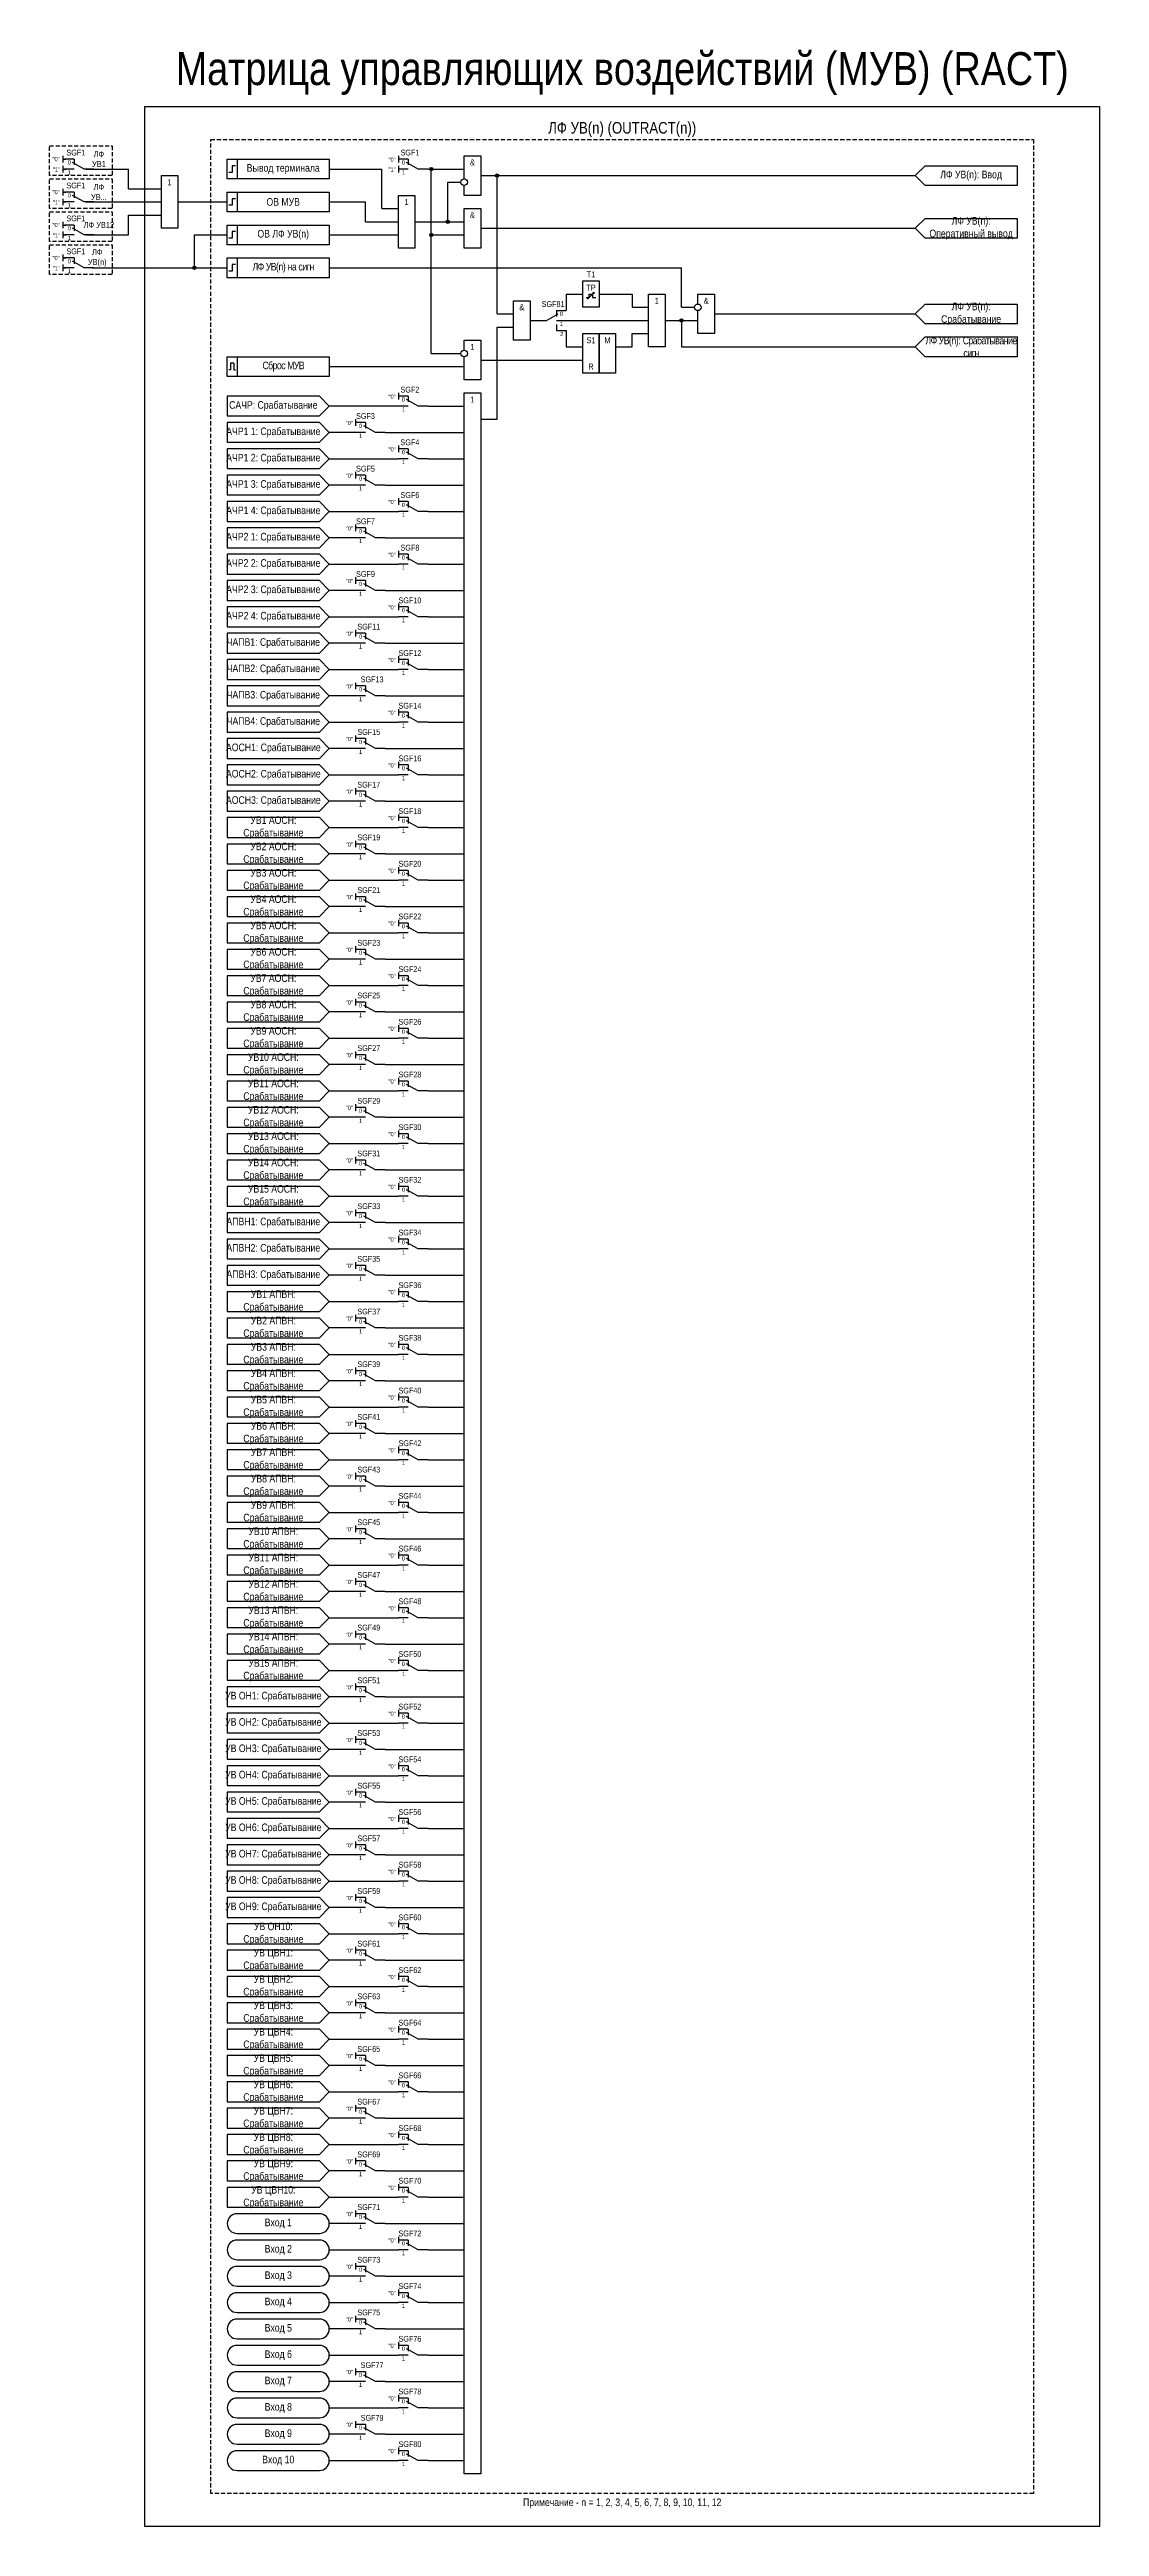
# Model space of a CAD drawing. Header units: millimetres. Extents: x -6343 to 676, y -1039 to 887.
# Drawn here: x -29 to 290, y 0 to 752 of the extents above; entities that cross this region are included whole.
import ezdxf
from ezdxf.enums import TextEntityAlignment as Align

# ---------------------------------------------------------------- set-up
doc = ezdxf.new("R2010")
doc.units = ezdxf.units.MM
doc.linetypes.add('штриховая2', pattern=[0.375, 0.25, -0.125])
doc.layers.add('Основная', color=7, linetype='Continuous')
doc.styles.add('2.5_Gost_RD', font='ARIALN.TTF', dxfattribs={"height": 2.5})
doc.styles.add('3.5_Gost_RD', font='ARIALN.TTF', dxfattribs={"height": 3.5})
doc.styles.add('Вывод', font='ARIALN.TTF', dxfattribs={"height": 2.5})
doc.styles.add('Компонент', font='ARIALN.TTF', dxfattribs={"height": 3.5})

# ---------------------------------------------------------------- blocks, each defined once
blk = doc.blocks.new('*U79')
at = {"layer": 'Основная', "color": 0}
blk.add_line((0, 0), (7, 4), dxfattribs=at)
at = {"layer": 'Основная', "ltscale": 0.35}
blk.add_line((6, 6), (6, 2.5), dxfattribs=at)
blk = doc.blocks.new('*U127')
at = {"layer": 'Основная', "color": 0}
for p, q in [((-3, 6), (-9, 6)), ((-3, 0), (-9, 0)), ((9, 0), (3, 0))]:
    blk.add_line(p, q, dxfattribs=at)
at = {"layer": 'Основная', "ltscale": 0.25, "xscale": -1}
blk.add_blockref('*U79', (3, 0), dxfattribs=at)
at = {"layer": 'Основная'}
for tag, height, style, p in [('В1', 2.5, 'Вывод', (-13, 6)), ('В2', 2.5, 'Вывод', (-6, 4)), ('ОУ', 3.5, 'Компонент', (-2, 10)), ('В3', 2.5, 'Вывод', (-6, -2))]:
    blk.add_attdef(tag, text='', height=height, dxfattribs=dict(at, style=style)).set_placement(p, align=Align.MIDDLE_CENTER)
blk = doc.blocks.new('Точка')
at = {"ltscale": 100}
h = blk.add_hatch(color=256, dxfattribs=at)
h.dxf.hatch_style = 1
edge = h.paths.add_edge_path()
edge.add_arc((0, 0), 0.5, 0, 360)
blk.add_circle((0, 0), 0.5, dxfattribs=at)
blk = doc.blocks.new('*U129')
at = {"layer": 'Основная', "color": 0}
for p, q in [((-3, 6), (-9, 6)), ((-3, 0), (-9, 0)), ((9, 0), (3, 0))]:
    blk.add_line(p, q, dxfattribs=at)
at = {"layer": 'Основная', "ltscale": 0.25, "xscale": -1}
blk.add_blockref('*U79', (3, 0), dxfattribs=at)
at = {"layer": 'Основная'}
for tag, height, style, p in [('В1', 2.5, 'Вывод', (-13, 6)), ('В2', 2.5, 'Вывод', (-6, 4)), ('ОУ', 3.5, 'Компонент', (-3, 10)), ('В3', 2.5, 'Вывод', (-6, -2))]:
    blk.add_attdef(tag, text='', height=height, dxfattribs=dict(at, style=style)).set_placement(p, align=Align.MIDDLE_CENTER)
blk = doc.blocks.new('*U130')
at = {"layer": 'Основная', "color": 0}
for p, q in [((-3, 6), (-9, 6)), ((-3, 0), (-9, 0)), ((9, 0), (3, 0))]:
    blk.add_line(p, q, dxfattribs=at)
at = {"layer": 'Основная', "ltscale": 0.25, "xscale": -1}
blk.add_blockref('*U79', (3, 0), dxfattribs=at)
at = {"layer": 'Основная'}
for tag, height, style, p in [('В1', 2.5, 'Вывод', (-13, 6)), ('В2', 2.5, 'Вывод', (-6, 4)), ('ОУ', 3.5, 'Компонент', (-1, 10)), ('В3', 2.5, 'Вывод', (-6, -2))]:
    blk.add_attdef(tag, text='', height=height, dxfattribs=dict(at, style=style)).set_placement(p, align=Align.MIDDLE_CENTER)
blk = doc.blocks.new('*U128')
at = {"layer": 'Основная', "color": 0}
for p, q in [((-3, 6), (-9, 6)), ((-3, 0), (-9, 0)), ((9, 0), (3, 0))]:
    blk.add_line(p, q, dxfattribs=at)
at = {"layer": 'Основная', "ltscale": 0.25, "xscale": -1}
blk.add_blockref('*U79', (3, 0), dxfattribs=at)
at = {"layer": 'Основная'}
for tag, height, style, p in [('В1', 2.5, 'Вывод', (-13, 6)), ('В2', 2.5, 'Вывод', (-6, 4)), ('ОУ', 3.5, 'Компонент', (1, 10)), ('В3', 2.5, 'Вывод', (-6, -2))]:
    blk.add_attdef(tag, text='', height=height, dxfattribs=dict(at, style=style)).set_placement(p, align=Align.MIDDLE_CENTER)
blk = doc.blocks.new('*U131')
at = {"layer": 'Основная', "color": 0}
for p, q in [((-3, 6), (-9, 6)), ((-3, 0), (-9, 0)), ((9, 0), (3, 0))]:
    blk.add_line(p, q, dxfattribs=at)
at = {"layer": 'Основная', "ltscale": 0.25, "xscale": -1}
blk.add_blockref('*U79', (3, 0), dxfattribs=at)
at = {"layer": 'Основная'}
for tag, height, style, p in [('В1', 2.5, 'Вывод', (-13, 6)), ('В2', 2.5, 'Вывод', (-6, 4)), ('ОУ', 3.5, 'Компонент', (-1, 10)), ('В3', 2.5, 'Вывод', (-6, -2))]:
    blk.add_attdef(tag, text='', height=height, dxfattribs=dict(at, style=style)).set_placement(p, align=Align.MIDDLE_CENTER)
blk = doc.blocks.new('*U132')
at = {"layer": 'Основная', "color": 0}
for p, q in [((-9, 0), (-3, 0)), ((3, 6), (9, 6)), ((3, 0), (9, 0))]:
    blk.add_line(p, q, dxfattribs=at)
at = {"layer": 'Основная', "ltscale": 0.25}
blk.add_blockref('*U79', (-3, 0), dxfattribs=at)
at = {"layer": 'Основная'}
for tag, height, style, p in [('ОУ', 3.5, 'Компонент', (1, 10)), ('В2', 2.5, 'Вывод', (6, 4)), ('В1', 2.5, 'Вывод', (14, 6)), ('В3', 2.5, 'Вывод', (6, -2))]:
    blk.add_attdef(tag, text='', height=height, dxfattribs=dict(at, style=style)).set_placement(p, align=Align.MIDDLE_CENTER)
blk = doc.blocks.new('*U81')
at = {"layer": 'Основная', "color": 0}
for p, q in [((-3, 6), (-9, 6)), ((-3, 0), (-9, 0)), ((9, 0), (3, 0))]:
    blk.add_line(p, q, dxfattribs=at)
at = {"layer": 'Основная', "ltscale": 0.25, "xscale": -1}
blk.add_blockref('*U79', (3, 0), dxfattribs=at)
at = {"layer": 'Основная'}
for tag, height, style, p in [('В1', 2.5, 'Вывод', (-14, 6)), ('В2', 2.5, 'Вывод', (-6, 4)), ('ОУ', 3.5, 'Компонент', (-2, 10)), ('В3', 2.5, 'Вывод', (-6, -2))]:
    blk.add_attdef(tag, text='', height=height, dxfattribs=dict(at, style=style)).set_placement(p, align=Align.MIDDLE_CENTER)

msp = doc.modelspace()

# ---------------------------------------------------------------- linework, layer by layer
at = {"color": 6, "ltscale": 100}
for p, q in [((-25, 720), (-25, 718)), ((-25, 719), (-24, 719)), ((-25, 717), (-25, 715)), ((-25, 716), (-24, 716)), ((-5, 710), (-5, 716)), ((-25, 710), (-25, 708)), ((-25, 709), (-24, 709)), ((-25, 707), (-25, 705)), ((-25, 706), (-24, 706)), ((-25, 700), (-25, 698)), ((-5, 696), (-5, 702)), ((-25, 699), (-24, 699)), ((-25, 697), (-25, 695)), ((-25, 696), (-24, 696)), ((15, 696), (15, 696)), ((15, 686), (15, 696)), ((-25, 690), (-25, 688)), ((-25, 689), (-24, 689)), ((-25, 687), (-25, 685)), ((-25, 686), (-24, 686))]:
    msp.add_line(p, q, dxfattribs=at)
at = {"ltscale": 100}
for p, q in [((128, 678), (128, 673)), ((128, 678), (128, 678)), ((134.5, 676.5), (136.5, 678.5)), ((136.5, 678.5), (135.99, 678.25)), ((136.5, 678.5), (136.26, 678.02)), ((138, 678), (148, 678)), ((148, 678), (148, 674)), ((128, 670), (153, 670)), ((158, 670), (168, 670)), ((163, 670), (163, 662)), ((107, 640), (107, 668)), ((128, 667), (128, 662)), ((148, 662), (148, 666)), ((27, 657), (27, 655)), ((27, 655), (27.5, 655)), ((77, 644), (56, 644)), ((86, 628), (97, 628)), ((86, 612), (97, 612)), ((86, 596), (97, 596)), ((86, 580), (97, 580)), ((86, 564), (97, 564)), ((86, 548), (97, 548)), ((86, 532), (97, 532)), ((86, 516), (97, 516)), ((86, 500), (97, 500)), ((86, 484), (97, 484)), ((86, 468), (97, 468)), ((86, 452), (97, 452)), ((86, 436), (97, 436)), ((86, 420), (97, 420)), ((86, 404), (97, 404)), ((86, 388), (97, 388)), ((86, 372), (97, 372)), ((86, 356), (97, 356)), ((86, 340), (97, 340)), ((86, 324), (97, 324)), ((86, 308), (97, 308)), ((86, 292), (97, 292)), ((86, 276), (97, 276)), ((86, 260), (97, 260)), ((86, 244), (97, 244)), ((86, 228), (97, 228)), ((86, 212), (97, 212)), ((86, 196), (97, 196)), ((86, 180), (97, 180)), ((86, 164), (97, 164)), ((86, 148), (97, 148)), ((86, 132), (97, 132)), ((86, 116), (97, 116)), ((86, 100), (97, 100)), ((86, 84), (97, 84)), ((86, 68), (97, 68)), ((86, 52), (97, 52)), ((86, 36), (97, 36)), ((86, 20), (97, 20))]:
    msp.add_line(p, q, dxfattribs=at)
at = {"linetype": 'ByBlock', "ltscale": 10}
for p, q in [((64, 636), (56, 636)), ((73, 636), (97, 636)), ((64, 620), (56, 620)), ((73, 620), (97, 620)), ((64, 604), (56, 604)), ((73, 604), (97, 604)), ((64, 588), (56, 588)), ((73, 588), (97, 588)), ((64, 572), (56, 572)), ((73, 572), (97, 572)), ((64, 556), (56, 556)), ((73, 556), (97, 556)), ((64, 540), (56, 540)), ((73, 540), (97, 540)), ((64, 524), (56, 524)), ((73, 524), (97, 524)), ((64, 508), (56, 508)), ((73, 508), (97, 508)), ((64, 492), (56, 492)), ((73, 492), (97, 492)), ((64, 476), (56, 476)), ((73, 476), (97, 476)), ((64, 460), (56, 460)), ((73, 460), (97, 460)), ((64, 444), (56, 444)), ((73, 444), (97, 444)), ((64, 428), (56, 428)), ((73, 428), (97, 428)), ((64, 412), (56, 412)), ((73, 412), (97, 412)), ((64, 396), (56, 396)), ((73, 396), (97, 396)), ((64, 380), (56, 380)), ((73, 380), (97, 380)), ((64, 364), (56, 364)), ((73, 364), (97, 364)), ((64, 348), (56, 348)), ((73, 348), (97, 348)), ((64, 332), (56, 332)), ((73, 332), (97, 332)), ((64, 316), (56, 316)), ((73, 316), (97, 316)), ((64, 300), (56, 300)), ((73, 300), (97, 300)), ((64, 284), (56, 284)), ((73, 284), (97, 284)), ((64, 268), (56, 268)), ((73, 268), (97, 268)), ((64, 252), (56, 252)), ((73, 252), (97, 252)), ((64, 236), (56, 236)), ((73, 236), (97, 236)), ((64, 220), (56, 220)), ((73, 220), (97, 220)), ((64, 204), (56, 204)), ((73, 204), (97, 204)), ((64, 188), (56, 188)), ((73, 188), (97, 188)), ((64, 172), (56, 172)), ((73, 172), (97, 172)), ((64, 156), (56, 156)), ((73, 156), (97, 156)), ((64, 140), (56, 140)), ((73, 140), (97, 140)), ((64, 124), (56, 124)), ((73, 124), (97, 124)), ((64, 108), (56, 108)), ((73, 108), (97, 108)), ((64, 92), (56, 92)), ((73, 92), (97, 92)), ((64, 76), (56, 76)), ((73, 76), (97, 76)), ((64, 60), (56, 60)), ((73, 60), (97, 60)), ((64, 44), (56, 44)), ((73, 44), (97, 44)), ((64, 28), (56, 28)), ((73, 28), (97, 28))]:
    msp.add_line(p, q, dxfattribs=at)
at = {"color": 3, "ltscale": 100}
msp.add_lwpolyline([(0, 735), (290, 735), (290, 0), (0, 0)], close=True, dxfattribs=at)
at = {"color": 6, "linetype": 'штриховая2', "ltscale": 5}
for points in [[(-29, 723), (-10, 723), (-10, 714), (-29, 714)], [(-29, 713), (-10, 713), (-10, 704), (-29, 704)], [(-29, 703), (-10, 703), (-10, 694), (-29, 694)], [(-29, 693), (-10, 693), (-10, 684), (-29, 684)]]:
    msp.add_lwpolyline(points, close=True, dxfattribs=at)
at = {"linetype": 'штриховая2', "ltscale": 5}
msp.add_lwpolyline([(20, 725), (270, 725), (270, 10), (20, 10)], close=True, dxfattribs=at)
at = {"color": 6, "ltscale": 100}
for points in [[(-18, 716), (-5, 716), (-5, 716), (-5, 716)], [(-5, 710), (5, 710)], [(-5, 710), (-5, 710), (-5, 710), (5, 710)], [(-18, 706), (-5, 706), (-5, 706), (5, 706)], [(-5, 702), (5, 702)], [(-5, 702), (-5, 702), (-5, 702), (5, 702)], [(10, 706), (15, 706)], [(15, 706), (25, 706)], [(-18, 696), (-5, 696)], [(-15, 696), (-5, 696)], [(15, 696), (25, 696)], [(15, 696), (15, 696), (15, 696), (25, 696)], [(-16, 686), (25, 686)]]:
    msp.add_lwpolyline(points, dxfattribs=at)
msp.add_lwpolyline([(5, 714), (10, 714), (10, 698), (5, 698)], close=True, dxfattribs=at)
at = {"ltscale": 100}
for points in [[(133, 682), (138, 682), (138, 674), (133, 674)], [(133, 666), (138, 666), (138, 654), (133, 654)], [(138, 666), (143, 666), (143, 654), (138, 654)]]:
    msp.add_lwpolyline(points, close=True, dxfattribs=at)
for points in [[(134, 677), (135, 677), (135, 678), (136, 678), (136, 677), (137, 677)], [(125, 668.75), (125, 667), (128, 667)]]:
    msp.add_lwpolyline(points, dxfattribs=at)
for points in [[(28, 89), (53, 89, 1), (53, 95), (28, 95, 1)], [(28, 81), (53, 81, 1), (53, 87), (28, 87, 1)], [(28, 73), (53, 73, 1), (53, 79), (28, 79, 1)], [(28, 65), (53, 65, 1), (53, 71), (28, 71, 1)], [(28, 57), (53, 57, 1), (53, 63), (28, 63, 1)], [(28, 49), (53, 49, 1), (53, 55), (28, 55, 1)], [(28, 41), (53, 41, 1), (53, 47), (28, 47, 1)], [(28, 33), (53, 33, 1), (53, 39), (28, 39, 1)], [(28, 25), (53, 25, 1), (53, 31), (28, 31, 1)], [(28, 17), (53, 17, 1), (53, 23), (28, 23, 1)]]:
    msp.add_lwpolyline(points, format="xyb", close=True, dxfattribs=at)
at = {"layer": 'Основная', "ltscale": 100}
for p, q in [((72, 704), (72, 716)), ((77, 720), (77, 718)), ((77, 717), (77, 715)), ((87, 660), (87, 716)), ((107, 672), (107, 714)), ((67, 700), (67, 706)), ((163, 674), (163, 686)), ((102, 658), (133, 658)), ((143, 662), (148, 662)), ((77, 648), (77, 646)), ((64, 640), (64, 638)), ((86, 644), (97, 644)), ((77, 632), (77, 630)), ((56, 628), (77, 628)), ((64, 624), (64, 622)), ((56, 612), (77, 612)), ((77, 616), (77, 614)), ((64, 608), (64, 606)), ((56, 596), (77, 596)), ((77, 600), (77, 598)), ((64, 592), (64, 590)), ((56, 580), (77, 580)), ((77, 584), (77, 582)), ((64, 576), (64, 574)), ((77, 568), (77, 566)), ((56, 564), (77, 564)), ((64, 560), (64, 558)), ((77, 552), (77, 550)), ((56, 548), (77, 548)), ((64, 544), (64, 542)), ((77, 536), (77, 534)), ((56, 532), (77, 532)), ((64, 528), (64, 526)), ((77, 520), (77, 518)), ((56, 516), (77, 516)), ((64, 512), (64, 510)), ((56, 500), (77, 500)), ((77, 504), (77, 502)), ((64, 496), (64, 494)), ((56, 484), (77, 484)), ((77, 488), (77, 486)), ((64, 480), (64, 478)), ((56, 468), (77, 468)), ((77, 472), (77, 470)), ((64, 464), (64, 462)), ((56, 452), (77, 452)), ((77, 456), (77, 454)), ((64, 448), (64, 446)), ((77, 440), (77, 438)), ((56, 436), (77, 436)), ((64, 432), (64, 430)), ((77, 424), (77, 422)), ((56, 420), (77, 420)), ((64, 416), (64, 414)), ((77, 408), (77, 406)), ((56, 404), (77, 404)), ((64, 400), (64, 398)), ((77, 392), (77, 390)), ((56, 388), (77, 388)), ((64, 384), (64, 382)), ((56, 372), (77, 372)), ((77, 376), (77, 374)), ((64, 368), (64, 366)), ((56, 356), (77, 356)), ((77, 360), (77, 358)), ((64, 352), (64, 350)), ((56, 340), (77, 340)), ((77, 344), (77, 342)), ((64, 336), (64, 334)), ((56, 324), (77, 324)), ((77, 328), (77, 326)), ((64, 320), (64, 318)), ((77, 312), (77, 310)), ((56, 308), (77, 308)), ((64, 304), (64, 302)), ((77, 296), (77, 294)), ((56, 292), (77, 292)), ((64, 288), (64, 286)), ((77, 280), (77, 278)), ((56, 276), (77, 276)), ((64, 272), (64, 270)), ((77, 264), (77, 262)), ((56, 260), (77, 260)), ((64, 256), (64, 254)), ((56, 244), (77, 244)), ((77, 248), (77, 246)), ((64, 240), (64, 238)), ((56, 228), (77, 228)), ((77, 232), (77, 230)), ((64, 224), (64, 222)), ((56, 212), (77, 212)), ((77, 216), (77, 214)), ((64, 208), (64, 206)), ((56, 196), (77, 196)), ((77, 200), (77, 198)), ((64, 192), (64, 190)), ((77, 184), (77, 182)), ((56, 180), (77, 180)), ((64, 176), (64, 174)), ((77, 168), (77, 166)), ((56, 164), (77, 164)), ((64, 160), (64, 158)), ((77, 152), (77, 150)), ((56, 148), (77, 148)), ((64, 144), (64, 142)), ((77, 136), (77, 134)), ((56, 132), (77, 132)), ((64, 128), (64, 126)), ((56, 116), (77, 116)), ((77, 120), (77, 118)), ((64, 112), (64, 110)), ((56, 100), (77, 100)), ((77, 104), (77, 102)), ((64, 96), (64, 94)), ((56, 84), (77, 84)), ((77, 88), (77, 86)), ((64, 80), (64, 78)), ((56, 68), (77, 68)), ((77, 72), (77, 70)), ((64, 64), (64, 62)), ((77, 56), (77, 54)), ((56, 52), (77, 52)), ((64, 48), (64, 46)), ((77, 40), (77, 38)), ((56, 36), (77, 36)), ((64, 32), (64, 30)), ((77, 24), (77, 22)), ((56, 20), (77, 20))]:
    msp.add_line(p, q, dxfattribs=at)
for points in [[(25, 719), (28, 719), (28, 713), (25, 713)], [(25, 719), (56, 719), (56, 713), (25, 713)], [(265, 717), (265, 711), (237, 711), (234, 714), (237, 717)], [(25, 709), (28, 709), (28, 703), (25, 703)], [(25, 709), (56, 709), (56, 703), (25, 703)], [(77, 708), (82, 708), (82, 692), (77, 692)], [(97, 704), (102, 704), (102, 692), (97, 692)], [(265, 701), (265, 695), (237, 695), (234, 698), (237, 701)], [(25, 699), (28, 699), (28, 693), (25, 693)], [(25, 699), (56, 699), (56, 693), (25, 693)], [(25, 689), (28, 689), (28, 683), (25, 683)], [(25, 689), (56, 689), (56, 683), (25, 683)], [(265, 675), (265, 669), (237, 669), (234, 672), (237, 675)], [(265, 665), (265, 659), (237, 659), (234, 662), (237, 665)], [(25, 659), (28, 659), (28, 653), (25, 653)], [(25, 659), (56, 659), (56, 653), (25, 653)], [(97, 648), (102, 648), (102, 16), (97, 16)]]:
    msp.add_lwpolyline(points, close=True, dxfattribs=at)
at = {"layer": 'Основная', "lineweight": 30, "ltscale": 100}
for points in [[(27.5, 717), (26.5, 717), (26.5, 715), (25.5, 715)], [(27.5, 707), (26.5, 707), (26.5, 705), (25.5, 705)], [(27.5, 697), (26.5, 697), (26.5, 695), (25.5, 695)], [(27.5, 687), (26.5, 687), (26.5, 685), (25.5, 685)], [(27, 657), (26, 657), (26, 655), (25.5, 655)]]:
    msp.add_lwpolyline(points, dxfattribs=at)
at = {"layer": 'Основная', "ltscale": 100}
for points in [[(56, 716), (72, 716)], [(86, 716), (97, 716)], [(97, 713), (97, 720), (102, 720), (102, 708), (97, 708), (97, 711)], [(82, 700), (92, 700), (92, 712), (96, 712)], [(102, 714), (234, 714)], [(56, 706), (67, 706)], [(67, 700), (77, 700)], [(72, 704), (77, 704)], [(82, 700), (97, 700)], [(82, 700), (87, 700)], [(82, 700), (87, 700), (87, 700), (87, 700)], [(56, 696), (77, 696)], [(87, 696), (97, 696)], [(102, 698), (102, 698), (102, 698), (234, 698)], [(56, 686), (163, 686)], [(128, 678), (133, 678)], [(153, 667), (153, 678), (158, 678), (158, 662), (153, 662), (153, 667)], [(168, 675), (168, 678), (173, 678), (173, 666), (168, 666), (168, 673)], [(107, 672), (112, 672)], [(112, 665), (112, 676), (117, 676), (117, 664), (112, 664), (112, 665)], [(117, 670), (119, 670)], [(148, 674), (153, 674)], [(163, 674), (167, 674)], [(173, 672), (234, 672)], [(97, 661), (97, 664), (102, 664), (102, 652), (97, 652), (97, 655)], [(107, 668), (112, 668)], [(148, 666), (153, 666)], [(56, 656), (97, 656)], [(87, 660), (96, 660)], [(97, 655), (97, 659)], [(128, 662), (133, 662)], [(163, 662), (234, 662)], [(56, 644), (53, 647), (25, 647), (25, 641), (53, 641), (56, 644)], [(86, 644), (97, 644)], [(102, 640), (102, 640), (102, 640), (107, 640)], [(56, 636), (53, 639), (25, 639), (25, 633), (53, 633), (56, 636)], [(56, 628), (53, 631), (25, 631), (25, 625), (53, 625), (56, 628)], [(56, 628), (77, 628)], [(56, 620), (53, 623), (25, 623), (25, 617), (53, 617), (56, 620)], [(56, 612), (53, 615), (25, 615), (25, 609), (53, 609), (56, 612)], [(56, 612), (77, 612)], [(56, 604), (53, 607), (25, 607), (25, 601), (53, 601), (56, 604)], [(56, 596), (53, 599), (25, 599), (25, 593), (53, 593), (56, 596)], [(56, 596), (77, 596)], [(56, 588), (53, 591), (25, 591), (25, 585), (53, 585), (56, 588)], [(56, 580), (53, 583), (25, 583), (25, 577), (53, 577), (56, 580)], [(56, 580), (77, 580)], [(56, 572), (53, 575), (25, 575), (25, 569), (53, 569), (56, 572)], [(56, 564), (53, 567), (25, 567), (25, 561), (53, 561), (56, 564)], [(56, 556), (53, 559), (25, 559), (25, 553), (53, 553), (56, 556)], [(56, 564), (77, 564)], [(56, 548), (53, 551), (25, 551), (25, 545), (53, 545), (56, 548)], [(56, 540), (53, 543), (25, 543), (25, 537), (53, 537), (56, 540)], [(56, 548), (77, 548)], [(56, 532), (53, 535), (25, 535), (25, 529), (53, 529), (56, 532)], [(56, 524), (53, 527), (25, 527), (25, 521), (53, 521), (56, 524)], [(56, 532), (77, 532)], [(56, 516), (53, 519), (25, 519), (25, 513), (53, 513), (56, 516)], [(56, 516), (77, 516)], [(56, 508), (53, 511), (25, 511), (25, 505), (53, 505), (56, 508)], [(56, 500), (53, 503), (25, 503), (25, 497), (53, 497), (56, 500)], [(56, 500), (77, 500)], [(56, 492), (53, 495), (25, 495), (25, 489), (53, 489), (56, 492)], [(56, 484), (53, 487), (25, 487), (25, 481), (53, 481), (56, 484)], [(56, 484), (77, 484)], [(56, 476), (53, 479), (25, 479), (25, 473), (53, 473), (56, 476)], [(56, 468), (53, 471), (25, 471), (25, 465), (53, 465), (56, 468)], [(56, 468), (77, 468)], [(56, 460), (53, 463), (25, 463), (25, 457), (53, 457), (56, 460)], [(56, 452), (53, 455), (25, 455), (25, 449), (53, 449), (56, 452)], [(56, 452), (77, 452)], [(56, 444), (53, 447), (25, 447), (25, 441), (53, 441), (56, 444)], [(56, 436), (53, 439), (25, 439), (25, 433), (53, 433), (56, 436)], [(56, 428), (53, 431), (25, 431), (25, 425), (53, 425), (56, 428)], [(56, 436), (77, 436)], [(56, 420), (53, 423), (25, 423), (25, 417), (53, 417), (56, 420)], [(56, 412), (53, 415), (25, 415), (25, 409), (53, 409), (56, 412)], [(56, 420), (77, 420)], [(56, 404), (53, 407), (25, 407), (25, 401), (53, 401), (56, 404)], [(56, 396), (53, 399), (25, 399), (25, 393), (53, 393), (56, 396)], [(56, 404), (77, 404)], [(56, 388), (53, 391), (25, 391), (25, 385), (53, 385), (56, 388)], [(56, 388), (77, 388)], [(56, 380), (53, 383), (25, 383), (25, 377), (53, 377), (56, 380)], [(56, 372), (53, 375), (25, 375), (25, 369), (53, 369), (56, 372)], [(56, 372), (77, 372)], [(56, 364), (53, 367), (25, 367), (25, 361), (53, 361), (56, 364)], [(56, 356), (53, 359), (25, 359), (25, 353), (53, 353), (56, 356)], [(56, 356), (77, 356)], [(56, 348), (53, 351), (25, 351), (25, 345), (53, 345), (56, 348)], [(56, 340), (53, 343), (25, 343), (25, 337), (53, 337), (56, 340)], [(56, 340), (77, 340)], [(56, 332), (53, 335), (25, 335), (25, 329), (53, 329), (56, 332)], [(56, 324), (53, 327), (25, 327), (25, 321), (53, 321), (56, 324)], [(56, 324), (77, 324)], [(56, 316), (53, 319), (25, 319), (25, 313), (53, 313), (56, 316)], [(56, 308), (53, 311), (25, 311), (25, 305), (53, 305), (56, 308)], [(56, 300), (53, 303), (25, 303), (25, 297), (53, 297), (56, 300)], [(56, 308), (77, 308)], [(56, 292), (53, 295), (25, 295), (25, 289), (53, 289), (56, 292)], [(56, 284), (53, 287), (25, 287), (25, 281), (53, 281), (56, 284)], [(56, 292), (77, 292)], [(56, 276), (53, 279), (25, 279), (25, 273), (53, 273), (56, 276)], [(56, 268), (53, 271), (25, 271), (25, 265), (53, 265), (56, 268)], [(56, 276), (77, 276)], [(56, 260), (53, 263), (25, 263), (25, 257), (53, 257), (56, 260)], [(56, 260), (77, 260)], [(56, 252), (53, 255), (25, 255), (25, 249), (53, 249), (56, 252)], [(56, 244), (53, 247), (25, 247), (25, 241), (53, 241), (56, 244)], [(56, 244), (77, 244)], [(56, 236), (53, 239), (25, 239), (25, 233), (53, 233), (56, 236)], [(56, 228), (53, 231), (25, 231), (25, 225), (53, 225), (56, 228)], [(56, 228), (77, 228)], [(56, 220), (53, 223), (25, 223), (25, 217), (53, 217), (56, 220)], [(56, 212), (53, 215), (25, 215), (25, 209), (53, 209), (56, 212)], [(56, 212), (77, 212)], [(56, 204), (53, 207), (25, 207), (25, 201), (53, 201), (56, 204)], [(56, 196), (53, 199), (25, 199), (25, 193), (53, 193), (56, 196)], [(56, 196), (77, 196)], [(56, 188), (53, 191), (25, 191), (25, 185), (53, 185), (56, 188)], [(56, 180), (53, 183), (25, 183), (25, 177), (53, 177), (56, 180)], [(56, 172), (53, 175), (25, 175), (25, 169), (53, 169), (56, 172)], [(56, 180), (77, 180)], [(56, 164), (53, 167), (25, 167), (25, 161), (53, 161), (56, 164)], [(56, 156), (53, 159), (25, 159), (25, 153), (53, 153), (56, 156)], [(56, 164), (77, 164)], [(56, 148), (53, 151), (25, 151), (25, 145), (53, 145), (56, 148)], [(56, 140), (53, 143), (25, 143), (25, 137), (53, 137), (56, 140)], [(56, 148), (77, 148)], [(56, 132), (53, 135), (25, 135), (25, 129), (53, 129), (56, 132)], [(56, 132), (77, 132)], [(56, 124), (53, 127), (25, 127), (25, 121), (53, 121), (56, 124)], [(56, 116), (53, 119), (25, 119), (25, 113), (53, 113), (56, 116)], [(56, 116), (77, 116)], [(56, 108), (53, 111), (25, 111), (25, 105), (53, 105), (56, 108)], [(56, 100), (53, 103), (25, 103), (25, 97), (53, 97), (56, 100)], [(56, 100), (77, 100)], [(56, 84), (77, 84)], [(56, 68), (77, 68)], [(56, 52), (77, 52)], [(56, 36), (77, 36)], [(56, 20), (77, 20)]]:
    msp.add_lwpolyline(points, dxfattribs=at)
at = {"layer": 'Основная'}
for centre in [(97, 712), (168, 674), (97, 660)]:
    msp.add_circle(centre, 1, dxfattribs=at)

# ---------------------------------------------------------------- block references
at = {"layer": 'Основная', "color": 6, "ltscale": 0.25, "xscale": 0.5, "yscale": 0.5, "zscale": 0.5}
for p in [(-20, 716), (-20, 706), (-20, 696), (-20, 686)]:
    msp.add_blockref('*U81', p, dxfattribs=at).add_auto_attribs({'ОУ': 'SGF1', 'В1': '"0"', 'В2': '0', 'В3': '1'})
at = {"layer": 'Основная', "ltscale": 0.25}
ref = msp.add_blockref('*U127', (81.5, 716), dxfattribs=dict(at, xscale=0.5, yscale=0.5, zscale=0.5))
ref.add_attrib('ОУ', 'SGF1', dxfattribs={"height": 1.75, "style": 'Компонент'}).set_placement((80.5, 721), align=Align.MIDDLE_CENTER)
ref.add_attrib('В2', '0', dxfattribs={"height": 1.25, "style": 'Вывод'}).set_placement((78.5, 718), align=Align.MIDDLE_CENTER)
ref.add_attrib('В3', '1', dxfattribs={"height": 1.25, "style": 'Вывод'}).set_placement((78.5, 715), align=Align.MIDDLE_CENTER)
at = {"layer": 'Основная', "ltscale": 100}
for p in [(87, 716), (107, 714), (92, 700), (87, 696), (163, 670)]:
    msp.add_blockref('Точка', p, dxfattribs=at)
at = {"layer": 'Основная', "color": 6, "ltscale": 100}
msp.add_blockref('Точка', (15, 686), dxfattribs=at)
at = {"layer": 'Основная', "ltscale": 0.25}
ref = msp.add_blockref('*U132', (123.5, 670), dxfattribs=dict(at, xscale=0.5, yscale=0.5, zscale=0.5))
ref.add_attrib('ОУ', 'SGF81', dxfattribs={"height": 1.75, "style": 'Компонент'}).set_placement((124, 675), align=Align.MIDDLE_CENTER)
ref.add_attrib('В2', '0', dxfattribs={"height": 1.25, "style": 'Вывод'}).set_placement((126.5, 672), align=Align.MIDDLE_CENTER)
ref.add_attrib('В3', '1', dxfattribs={"height": 1.25, "style": 'Вывод'}).set_placement((126.5, 669), align=Align.MIDDLE_CENTER)
ref = msp.add_blockref('*U127', (81.5, 644), dxfattribs=dict(at, xscale=0.5, yscale=0.5, zscale=0.5))
ref.add_attrib('ОУ', 'SGF2', dxfattribs={"height": 1.75, "style": 'Компонент'}).set_placement((80.5, 649), align=Align.MIDDLE_CENTER)
ref.add_attrib('В2', '0', dxfattribs={"height": 1.25, "style": 'Вывод'}).set_placement((78.5, 646), align=Align.MIDDLE_CENTER)
ref.add_attrib('В3', '1', dxfattribs={"height": 1.25, "style": 'Вывод'}).set_placement((78.5, 643), align=Align.MIDDLE_CENTER)
ref = msp.add_blockref('*U129', (68.5, 636), dxfattribs=dict(at, xscale=0.5, yscale=0.5, zscale=0.5))
ref.add_attrib('ОУ', 'SGF3', dxfattribs={"height": 1.75, "style": 'Компонент'}).set_placement((67, 641), align=Align.MIDDLE_CENTER)
ref.add_attrib('В2', '0', dxfattribs={"height": 1.25, "style": 'Вывод'}).set_placement((65.5, 638), align=Align.MIDDLE_CENTER)
ref.add_attrib('В3', '1', dxfattribs={"height": 1.25, "style": 'Вывод'}).set_placement((65.5, 635), align=Align.MIDDLE_CENTER)
ref = msp.add_blockref('*U127', (81.5, 628), dxfattribs=dict(at, xscale=0.5, yscale=0.5, zscale=0.5))
ref.add_attrib('ОУ', 'SGF4', dxfattribs={"height": 1.75, "style": 'Компонент'}).set_placement((80.5, 633), align=Align.MIDDLE_CENTER)
ref.add_attrib('В2', '0', dxfattribs={"height": 1.25, "style": 'Вывод'}).set_placement((78.5, 630), align=Align.MIDDLE_CENTER)
ref.add_attrib('В3', '1', dxfattribs={"height": 1.25, "style": 'Вывод'}).set_placement((78.5, 627), align=Align.MIDDLE_CENTER)
ref = msp.add_blockref('*U129', (68.5, 620), dxfattribs=dict(at, xscale=0.5, yscale=0.5, zscale=0.5))
ref.add_attrib('ОУ', 'SGF5', dxfattribs={"height": 1.75, "style": 'Компонент'}).set_placement((67, 625), align=Align.MIDDLE_CENTER)
ref.add_attrib('В2', '0', dxfattribs={"height": 1.25, "style": 'Вывод'}).set_placement((65.5, 622), align=Align.MIDDLE_CENTER)
ref.add_attrib('В3', '1', dxfattribs={"height": 1.25, "style": 'Вывод'}).set_placement((65.5, 619), align=Align.MIDDLE_CENTER)
ref = msp.add_blockref('*U127', (81.5, 612), dxfattribs=dict(at, xscale=0.5, yscale=0.5, zscale=0.5))
ref.add_attrib('ОУ', 'SGF6', dxfattribs={"height": 1.75, "style": 'Компонент'}).set_placement((80.5, 617), align=Align.MIDDLE_CENTER)
ref.add_attrib('В2', '0', dxfattribs={"height": 1.25, "style": 'Вывод'}).set_placement((78.5, 614), align=Align.MIDDLE_CENTER)
ref.add_attrib('В3', '1', dxfattribs={"height": 1.25, "style": 'Вывод'}).set_placement((78.5, 611), align=Align.MIDDLE_CENTER)
ref = msp.add_blockref('*U129', (68.5, 604), dxfattribs=dict(at, xscale=0.5, yscale=0.5, zscale=0.5))
ref.add_attrib('ОУ', 'SGF7', dxfattribs={"height": 1.75, "style": 'Компонент'}).set_placement((67, 609), align=Align.MIDDLE_CENTER)
ref.add_attrib('В2', '0', dxfattribs={"height": 1.25, "style": 'Вывод'}).set_placement((65.5, 606), align=Align.MIDDLE_CENTER)
ref.add_attrib('В3', '1', dxfattribs={"height": 1.25, "style": 'Вывод'}).set_placement((65.5, 603), align=Align.MIDDLE_CENTER)
ref = msp.add_blockref('*U127', (81.5, 596), dxfattribs=dict(at, xscale=0.5, yscale=0.5, zscale=0.5))
ref.add_attrib('ОУ', 'SGF8', dxfattribs={"height": 1.75, "style": 'Компонент'}).set_placement((80.5, 601), align=Align.MIDDLE_CENTER)
ref.add_attrib('В2', '0', dxfattribs={"height": 1.25, "style": 'Вывод'}).set_placement((78.5, 598), align=Align.MIDDLE_CENTER)
ref.add_attrib('В3', '1', dxfattribs={"height": 1.25, "style": 'Вывод'}).set_placement((78.5, 595), align=Align.MIDDLE_CENTER)
ref = msp.add_blockref('*U129', (68.5, 588), dxfattribs=dict(at, xscale=0.5, yscale=0.5, zscale=0.5))
ref.add_attrib('ОУ', 'SGF9', dxfattribs={"height": 1.75, "style": 'Компонент'}).set_placement((67, 593), align=Align.MIDDLE_CENTER)
ref.add_attrib('В2', '0', dxfattribs={"height": 1.25, "style": 'Вывод'}).set_placement((65.5, 590), align=Align.MIDDLE_CENTER)
ref.add_attrib('В3', '1', dxfattribs={"height": 1.25, "style": 'Вывод'}).set_placement((65.5, 587), align=Align.MIDDLE_CENTER)
ref = msp.add_blockref('*U127', (81.5, 580), dxfattribs=dict(at, xscale=0.5, yscale=0.5, zscale=0.5))
ref.add_attrib('ОУ', 'SGF10', dxfattribs={"height": 1.75, "style": 'Компонент'}).set_placement((80.5, 585), align=Align.MIDDLE_CENTER)
ref.add_attrib('В2', '0', dxfattribs={"height": 1.25, "style": 'Вывод'}).set_placement((78.5, 582), align=Align.MIDDLE_CENTER)
ref.add_attrib('В3', '1', dxfattribs={"height": 1.25, "style": 'Вывод'}).set_placement((78.5, 579), align=Align.MIDDLE_CENTER)
ref = msp.add_blockref('*U130', (68.5, 572), dxfattribs=dict(at, xscale=0.5, yscale=0.5, zscale=0.5))
ref.add_attrib('ОУ', 'SGF11', dxfattribs={"height": 1.75, "style": 'Компонент'}).set_placement((68, 577), align=Align.MIDDLE_CENTER)
ref.add_attrib('В2', '0', dxfattribs={"height": 1.25, "style": 'Вывод'}).set_placement((65.5, 574), align=Align.MIDDLE_CENTER)
ref.add_attrib('В3', '1', dxfattribs={"height": 1.25, "style": 'Вывод'}).set_placement((65.5, 571), align=Align.MIDDLE_CENTER)
ref = msp.add_blockref('*U127', (81.5, 564), dxfattribs=dict(at, xscale=0.5, yscale=0.5, zscale=0.5))
ref.add_attrib('ОУ', 'SGF12', dxfattribs={"height": 1.75, "style": 'Компонент'}).set_placement((80.5, 569), align=Align.MIDDLE_CENTER)
ref.add_attrib('В2', '0', dxfattribs={"height": 1.25, "style": 'Вывод'}).set_placement((78.5, 566), align=Align.MIDDLE_CENTER)
ref.add_attrib('В3', '1', dxfattribs={"height": 1.25, "style": 'Вывод'}).set_placement((78.5, 563), align=Align.MIDDLE_CENTER)
ref = msp.add_blockref('*U128', (68.5, 556), dxfattribs=dict(at, xscale=0.5, yscale=0.5, zscale=0.5))
ref.add_attrib('ОУ', 'SGF13', dxfattribs={"height": 1.75, "style": 'Компонент'}).set_placement((69, 561), align=Align.MIDDLE_CENTER)
ref.add_attrib('В2', '0', dxfattribs={"height": 1.25, "style": 'Вывод'}).set_placement((65.5, 558), align=Align.MIDDLE_CENTER)
ref.add_attrib('В3', '1', dxfattribs={"height": 1.25, "style": 'Вывод'}).set_placement((65.5, 555), align=Align.MIDDLE_CENTER)
ref = msp.add_blockref('*U127', (81.5, 548), dxfattribs=dict(at, xscale=0.5, yscale=0.5, zscale=0.5))
ref.add_attrib('ОУ', 'SGF14', dxfattribs={"height": 1.75, "style": 'Компонент'}).set_placement((80.5, 553), align=Align.MIDDLE_CENTER)
ref.add_attrib('В2', '0', dxfattribs={"height": 1.25, "style": 'Вывод'}).set_placement((78.5, 550), align=Align.MIDDLE_CENTER)
ref.add_attrib('В3', '1', dxfattribs={"height": 1.25, "style": 'Вывод'}).set_placement((78.5, 547), align=Align.MIDDLE_CENTER)
ref = msp.add_blockref('*U130', (68.5, 540), dxfattribs=dict(at, xscale=0.5, yscale=0.5, zscale=0.5))
ref.add_attrib('ОУ', 'SGF15', dxfattribs={"height": 1.75, "style": 'Компонент'}).set_placement((68, 545), align=Align.MIDDLE_CENTER)
ref.add_attrib('В2', '0', dxfattribs={"height": 1.25, "style": 'Вывод'}).set_placement((65.5, 542), align=Align.MIDDLE_CENTER)
ref.add_attrib('В3', '1', dxfattribs={"height": 1.25, "style": 'Вывод'}).set_placement((65.5, 539), align=Align.MIDDLE_CENTER)
ref = msp.add_blockref('*U127', (81.5, 532), dxfattribs=dict(at, xscale=0.5, yscale=0.5, zscale=0.5))
ref.add_attrib('ОУ', 'SGF16', dxfattribs={"height": 1.75, "style": 'Компонент'}).set_placement((80.5, 537), align=Align.MIDDLE_CENTER)
ref.add_attrib('В2', '0', dxfattribs={"height": 1.25, "style": 'Вывод'}).set_placement((78.5, 534), align=Align.MIDDLE_CENTER)
ref.add_attrib('В3', '1', dxfattribs={"height": 1.25, "style": 'Вывод'}).set_placement((78.5, 531), align=Align.MIDDLE_CENTER)
ref = msp.add_blockref('*U130', (68.5, 524), dxfattribs=dict(at, xscale=0.5, yscale=0.5, zscale=0.5))
ref.add_attrib('ОУ', 'SGF17', dxfattribs={"height": 1.75, "style": 'Компонент'}).set_placement((68, 529), align=Align.MIDDLE_CENTER)
ref.add_attrib('В2', '0', dxfattribs={"height": 1.25, "style": 'Вывод'}).set_placement((65.5, 526), align=Align.MIDDLE_CENTER)
ref.add_attrib('В3', '1', dxfattribs={"height": 1.25, "style": 'Вывод'}).set_placement((65.5, 523), align=Align.MIDDLE_CENTER)
ref = msp.add_blockref('*U127', (81.5, 516), dxfattribs=dict(at, xscale=0.5, yscale=0.5, zscale=0.5))
ref.add_attrib('ОУ', 'SGF18', dxfattribs={"height": 1.75, "style": 'Компонент'}).set_placement((80.5, 521), align=Align.MIDDLE_CENTER)
ref.add_attrib('В2', '0', dxfattribs={"height": 1.25, "style": 'Вывод'}).set_placement((78.5, 518), align=Align.MIDDLE_CENTER)
ref.add_attrib('В3', '1', dxfattribs={"height": 1.25, "style": 'Вывод'}).set_placement((78.5, 515), align=Align.MIDDLE_CENTER)
ref = msp.add_blockref('*U130', (68.5, 508), dxfattribs=dict(at, xscale=0.5, yscale=0.5, zscale=0.5))
ref.add_attrib('ОУ', 'SGF19', dxfattribs={"height": 1.75, "style": 'Компонент'}).set_placement((68, 513), align=Align.MIDDLE_CENTER)
ref.add_attrib('В2', '0', dxfattribs={"height": 1.25, "style": 'Вывод'}).set_placement((65.5, 510), align=Align.MIDDLE_CENTER)
ref.add_attrib('В3', '1', dxfattribs={"height": 1.25, "style": 'Вывод'}).set_placement((65.5, 507), align=Align.MIDDLE_CENTER)
ref = msp.add_blockref('*U127', (81.5, 500), dxfattribs=dict(at, xscale=0.5, yscale=0.5, zscale=0.5))
ref.add_attrib('ОУ', 'SGF20', dxfattribs={"height": 1.75, "style": 'Компонент'}).set_placement((80.5, 505), align=Align.MIDDLE_CENTER)
ref.add_attrib('В2', '0', dxfattribs={"height": 1.25, "style": 'Вывод'}).set_placement((78.5, 502), align=Align.MIDDLE_CENTER)
ref.add_attrib('В3', '1', dxfattribs={"height": 1.25, "style": 'Вывод'}).set_placement((78.5, 499), align=Align.MIDDLE_CENTER)
ref = msp.add_blockref('*U130', (68.5, 492), dxfattribs=dict(at, xscale=0.5, yscale=0.5, zscale=0.5))
ref.add_attrib('ОУ', 'SGF21', dxfattribs={"height": 1.75, "style": 'Компонент'}).set_placement((68, 497), align=Align.MIDDLE_CENTER)
ref.add_attrib('В2', '0', dxfattribs={"height": 1.25, "style": 'Вывод'}).set_placement((65.5, 494), align=Align.MIDDLE_CENTER)
ref.add_attrib('В3', '1', dxfattribs={"height": 1.25, "style": 'Вывод'}).set_placement((65.5, 491), align=Align.MIDDLE_CENTER)
ref = msp.add_blockref('*U127', (81.5, 484), dxfattribs=dict(at, xscale=0.5, yscale=0.5, zscale=0.5))
ref.add_attrib('ОУ', 'SGF22', dxfattribs={"height": 1.75, "style": 'Компонент'}).set_placement((80.5, 489), align=Align.MIDDLE_CENTER)
ref.add_attrib('В2', '0', dxfattribs={"height": 1.25, "style": 'Вывод'}).set_placement((78.5, 486), align=Align.MIDDLE_CENTER)
ref.add_attrib('В3', '1', dxfattribs={"height": 1.25, "style": 'Вывод'}).set_placement((78.5, 483), align=Align.MIDDLE_CENTER)
ref = msp.add_blockref('*U130', (68.5, 476), dxfattribs=dict(at, xscale=0.5, yscale=0.5, zscale=0.5))
ref.add_attrib('ОУ', 'SGF23', dxfattribs={"height": 1.75, "style": 'Компонент'}).set_placement((68, 481), align=Align.MIDDLE_CENTER)
ref.add_attrib('В2', '0', dxfattribs={"height": 1.25, "style": 'Вывод'}).set_placement((65.5, 478), align=Align.MIDDLE_CENTER)
ref.add_attrib('В3', '1', dxfattribs={"height": 1.25, "style": 'Вывод'}).set_placement((65.5, 475), align=Align.MIDDLE_CENTER)
ref = msp.add_blockref('*U127', (81.5, 468), dxfattribs=dict(at, xscale=0.5, yscale=0.5, zscale=0.5))
ref.add_attrib('ОУ', 'SGF24', dxfattribs={"height": 1.75, "style": 'Компонент'}).set_placement((80.5, 473), align=Align.MIDDLE_CENTER)
ref.add_attrib('В2', '0', dxfattribs={"height": 1.25, "style": 'Вывод'}).set_placement((78.5, 470), align=Align.MIDDLE_CENTER)
ref.add_attrib('В3', '1', dxfattribs={"height": 1.25, "style": 'Вывод'}).set_placement((78.5, 467), align=Align.MIDDLE_CENTER)
ref = msp.add_blockref('*U130', (68.5, 460), dxfattribs=dict(at, xscale=0.5, yscale=0.5, zscale=0.5))
ref.add_attrib('ОУ', 'SGF25', dxfattribs={"height": 1.75, "style": 'Компонент'}).set_placement((68, 465), align=Align.MIDDLE_CENTER)
ref.add_attrib('В2', '0', dxfattribs={"height": 1.25, "style": 'Вывод'}).set_placement((65.5, 462), align=Align.MIDDLE_CENTER)
ref.add_attrib('В3', '1', dxfattribs={"height": 1.25, "style": 'Вывод'}).set_placement((65.5, 459), align=Align.MIDDLE_CENTER)
ref = msp.add_blockref('*U127', (81.5, 452), dxfattribs=dict(at, xscale=0.5, yscale=0.5, zscale=0.5))
ref.add_attrib('ОУ', 'SGF26', dxfattribs={"height": 1.75, "style": 'Компонент'}).set_placement((80.5, 457), align=Align.MIDDLE_CENTER)
ref.add_attrib('В2', '0', dxfattribs={"height": 1.25, "style": 'Вывод'}).set_placement((78.5, 454), align=Align.MIDDLE_CENTER)
ref.add_attrib('В3', '1', dxfattribs={"height": 1.25, "style": 'Вывод'}).set_placement((78.5, 451), align=Align.MIDDLE_CENTER)
ref = msp.add_blockref('*U130', (68.5, 444), dxfattribs=dict(at, xscale=0.5, yscale=0.5, zscale=0.5))
ref.add_attrib('ОУ', 'SGF27', dxfattribs={"height": 1.75, "style": 'Компонент'}).set_placement((68, 449), align=Align.MIDDLE_CENTER)
ref.add_attrib('В2', '0', dxfattribs={"height": 1.25, "style": 'Вывод'}).set_placement((65.5, 446), align=Align.MIDDLE_CENTER)
ref.add_attrib('В3', '1', dxfattribs={"height": 1.25, "style": 'Вывод'}).set_placement((65.5, 443), align=Align.MIDDLE_CENTER)
ref = msp.add_blockref('*U127', (81.5, 436), dxfattribs=dict(at, xscale=0.5, yscale=0.5, zscale=0.5))
ref.add_attrib('ОУ', 'SGF28', dxfattribs={"height": 1.75, "style": 'Компонент'}).set_placement((80.5, 441), align=Align.MIDDLE_CENTER)
ref.add_attrib('В2', '0', dxfattribs={"height": 1.25, "style": 'Вывод'}).set_placement((78.5, 438), align=Align.MIDDLE_CENTER)
ref.add_attrib('В3', '1', dxfattribs={"height": 1.25, "style": 'Вывод'}).set_placement((78.5, 435), align=Align.MIDDLE_CENTER)
ref = msp.add_blockref('*U130', (68.5, 428), dxfattribs=dict(at, xscale=0.5, yscale=0.5, zscale=0.5))
ref.add_attrib('ОУ', 'SGF29', dxfattribs={"height": 1.75, "style": 'Компонент'}).set_placement((68, 433), align=Align.MIDDLE_CENTER)
ref.add_attrib('В2', '0', dxfattribs={"height": 1.25, "style": 'Вывод'}).set_placement((65.5, 430), align=Align.MIDDLE_CENTER)
ref.add_attrib('В3', '1', dxfattribs={"height": 1.25, "style": 'Вывод'}).set_placement((65.5, 427), align=Align.MIDDLE_CENTER)
ref = msp.add_blockref('*U127', (81.5, 420), dxfattribs=dict(at, xscale=0.5, yscale=0.5, zscale=0.5))
ref.add_attrib('ОУ', 'SGF30', dxfattribs={"height": 1.75, "style": 'Компонент'}).set_placement((80.5, 425), align=Align.MIDDLE_CENTER)
ref.add_attrib('В2', '0', dxfattribs={"height": 1.25, "style": 'Вывод'}).set_placement((78.5, 422), align=Align.MIDDLE_CENTER)
ref.add_attrib('В3', '1', dxfattribs={"height": 1.25, "style": 'Вывод'}).set_placement((78.5, 419), align=Align.MIDDLE_CENTER)
ref = msp.add_blockref('*U130', (68.5, 412), dxfattribs=dict(at, xscale=0.5, yscale=0.5, zscale=0.5))
ref.add_attrib('ОУ', 'SGF31', dxfattribs={"height": 1.75, "style": 'Компонент'}).set_placement((68, 417), align=Align.MIDDLE_CENTER)
ref.add_attrib('В2', '0', dxfattribs={"height": 1.25, "style": 'Вывод'}).set_placement((65.5, 414), align=Align.MIDDLE_CENTER)
ref.add_attrib('В3', '1', dxfattribs={"height": 1.25, "style": 'Вывод'}).set_placement((65.5, 411), align=Align.MIDDLE_CENTER)
ref = msp.add_blockref('*U127', (81.5, 404), dxfattribs=dict(at, xscale=0.5, yscale=0.5, zscale=0.5))
ref.add_attrib('ОУ', 'SGF32', dxfattribs={"height": 1.75, "style": 'Компонент'}).set_placement((80.5, 409), align=Align.MIDDLE_CENTER)
ref.add_attrib('В2', '0', dxfattribs={"height": 1.25, "style": 'Вывод'}).set_placement((78.5, 406), align=Align.MIDDLE_CENTER)
ref.add_attrib('В3', '1', dxfattribs={"height": 1.25, "style": 'Вывод'}).set_placement((78.5, 403), align=Align.MIDDLE_CENTER)
ref = msp.add_blockref('*U130', (68.5, 396), dxfattribs=dict(at, xscale=0.5, yscale=0.5, zscale=0.5))
ref.add_attrib('ОУ', 'SGF33', dxfattribs={"height": 1.75, "style": 'Компонент'}).set_placement((68, 401), align=Align.MIDDLE_CENTER)
ref.add_attrib('В2', '0', dxfattribs={"height": 1.25, "style": 'Вывод'}).set_placement((65.5, 398), align=Align.MIDDLE_CENTER)
ref.add_attrib('В3', '1', dxfattribs={"height": 1.25, "style": 'Вывод'}).set_placement((65.5, 395), align=Align.MIDDLE_CENTER)
ref = msp.add_blockref('*U127', (81.5, 388), dxfattribs=dict(at, xscale=0.5, yscale=0.5, zscale=0.5))
ref.add_attrib('ОУ', 'SGF34', dxfattribs={"height": 1.75, "style": 'Компонент'}).set_placement((80.5, 393), align=Align.MIDDLE_CENTER)
ref.add_attrib('В2', '0', dxfattribs={"height": 1.25, "style": 'Вывод'}).set_placement((78.5, 390), align=Align.MIDDLE_CENTER)
ref.add_attrib('В3', '1', dxfattribs={"height": 1.25, "style": 'Вывод'}).set_placement((78.5, 387), align=Align.MIDDLE_CENTER)
ref = msp.add_blockref('*U130', (68.5, 380), dxfattribs=dict(at, xscale=0.5, yscale=0.5, zscale=0.5))
ref.add_attrib('ОУ', 'SGF35', dxfattribs={"height": 1.75, "style": 'Компонент'}).set_placement((68, 385), align=Align.MIDDLE_CENTER)
ref.add_attrib('В2', '0', dxfattribs={"height": 1.25, "style": 'Вывод'}).set_placement((65.5, 382), align=Align.MIDDLE_CENTER)
ref.add_attrib('В3', '1', dxfattribs={"height": 1.25, "style": 'Вывод'}).set_placement((65.5, 379), align=Align.MIDDLE_CENTER)
ref = msp.add_blockref('*U127', (81.5, 372), dxfattribs=dict(at, xscale=0.5, yscale=0.5, zscale=0.5))
ref.add_attrib('ОУ', 'SGF36', dxfattribs={"height": 1.75, "style": 'Компонент'}).set_placement((80.5, 377), align=Align.MIDDLE_CENTER)
ref.add_attrib('В2', '0', dxfattribs={"height": 1.25, "style": 'Вывод'}).set_placement((78.5, 374), align=Align.MIDDLE_CENTER)
ref.add_attrib('В3', '1', dxfattribs={"height": 1.25, "style": 'Вывод'}).set_placement((78.5, 371), align=Align.MIDDLE_CENTER)
ref = msp.add_blockref('*U130', (68.5, 364), dxfattribs=dict(at, xscale=0.5, yscale=0.5, zscale=0.5))
ref.add_attrib('ОУ', 'SGF37', dxfattribs={"height": 1.75, "style": 'Компонент'}).set_placement((68, 369), align=Align.MIDDLE_CENTER)
ref.add_attrib('В2', '0', dxfattribs={"height": 1.25, "style": 'Вывод'}).set_placement((65.5, 366), align=Align.MIDDLE_CENTER)
ref.add_attrib('В3', '1', dxfattribs={"height": 1.25, "style": 'Вывод'}).set_placement((65.5, 363), align=Align.MIDDLE_CENTER)
ref = msp.add_blockref('*U127', (81.5, 356), dxfattribs=dict(at, xscale=0.5, yscale=0.5, zscale=0.5))
ref.add_attrib('ОУ', 'SGF38', dxfattribs={"height": 1.75, "style": 'Компонент'}).set_placement((80.5, 361), align=Align.MIDDLE_CENTER)
ref.add_attrib('В2', '0', dxfattribs={"height": 1.25, "style": 'Вывод'}).set_placement((78.5, 358), align=Align.MIDDLE_CENTER)
ref.add_attrib('В3', '1', dxfattribs={"height": 1.25, "style": 'Вывод'}).set_placement((78.5, 355), align=Align.MIDDLE_CENTER)
ref = msp.add_blockref('*U130', (68.5, 348), dxfattribs=dict(at, xscale=0.5, yscale=0.5, zscale=0.5))
ref.add_attrib('ОУ', 'SGF39', dxfattribs={"height": 1.75, "style": 'Компонент'}).set_placement((68, 353), align=Align.MIDDLE_CENTER)
ref.add_attrib('В2', '0', dxfattribs={"height": 1.25, "style": 'Вывод'}).set_placement((65.5, 350), align=Align.MIDDLE_CENTER)
ref.add_attrib('В3', '1', dxfattribs={"height": 1.25, "style": 'Вывод'}).set_placement((65.5, 347), align=Align.MIDDLE_CENTER)
ref = msp.add_blockref('*U127', (81.5, 340), dxfattribs=dict(at, xscale=0.5, yscale=0.5, zscale=0.5))
ref.add_attrib('ОУ', 'SGF40', dxfattribs={"height": 1.75, "style": 'Компонент'}).set_placement((80.5, 345), align=Align.MIDDLE_CENTER)
ref.add_attrib('В2', '0', dxfattribs={"height": 1.25, "style": 'Вывод'}).set_placement((78.5, 342), align=Align.MIDDLE_CENTER)
ref.add_attrib('В3', '1', dxfattribs={"height": 1.25, "style": 'Вывод'}).set_placement((78.5, 339), align=Align.MIDDLE_CENTER)
ref = msp.add_blockref('*U130', (68.5, 332), dxfattribs=dict(at, xscale=0.5, yscale=0.5, zscale=0.5))
ref.add_attrib('ОУ', 'SGF41', dxfattribs={"height": 1.75, "style": 'Компонент'}).set_placement((68, 337), align=Align.MIDDLE_CENTER)
ref.add_attrib('В2', '0', dxfattribs={"height": 1.25, "style": 'Вывод'}).set_placement((65.5, 334), align=Align.MIDDLE_CENTER)
ref.add_attrib('В3', '1', dxfattribs={"height": 1.25, "style": 'Вывод'}).set_placement((65.5, 331), align=Align.MIDDLE_CENTER)
ref = msp.add_blockref('*U127', (81.5, 324), dxfattribs=dict(at, xscale=0.5, yscale=0.5, zscale=0.5))
ref.add_attrib('ОУ', 'SGF42', dxfattribs={"height": 1.75, "style": 'Компонент'}).set_placement((80.5, 329), align=Align.MIDDLE_CENTER)
ref.add_attrib('В2', '0', dxfattribs={"height": 1.25, "style": 'Вывод'}).set_placement((78.5, 326), align=Align.MIDDLE_CENTER)
ref.add_attrib('В3', '1', dxfattribs={"height": 1.25, "style": 'Вывод'}).set_placement((78.5, 323), align=Align.MIDDLE_CENTER)
ref = msp.add_blockref('*U130', (68.5, 316), dxfattribs=dict(at, xscale=0.5, yscale=0.5, zscale=0.5))
ref.add_attrib('ОУ', 'SGF43', dxfattribs={"height": 1.75, "style": 'Компонент'}).set_placement((68, 321), align=Align.MIDDLE_CENTER)
ref.add_attrib('В2', '0', dxfattribs={"height": 1.25, "style": 'Вывод'}).set_placement((65.5, 318), align=Align.MIDDLE_CENTER)
ref.add_attrib('В3', '1', dxfattribs={"height": 1.25, "style": 'Вывод'}).set_placement((65.5, 315), align=Align.MIDDLE_CENTER)
ref = msp.add_blockref('*U127', (81.5, 308), dxfattribs=dict(at, xscale=0.5, yscale=0.5, zscale=0.5))
ref.add_attrib('ОУ', 'SGF44', dxfattribs={"height": 1.75, "style": 'Компонент'}).set_placement((80.5, 313), align=Align.MIDDLE_CENTER)
ref.add_attrib('В2', '0', dxfattribs={"height": 1.25, "style": 'Вывод'}).set_placement((78.5, 310), align=Align.MIDDLE_CENTER)
ref.add_attrib('В3', '1', dxfattribs={"height": 1.25, "style": 'Вывод'}).set_placement((78.5, 307), align=Align.MIDDLE_CENTER)
ref = msp.add_blockref('*U130', (68.5, 300), dxfattribs=dict(at, xscale=0.5, yscale=0.5, zscale=0.5))
ref.add_attrib('ОУ', 'SGF45', dxfattribs={"height": 1.75, "style": 'Компонент'}).set_placement((68, 305), align=Align.MIDDLE_CENTER)
ref.add_attrib('В2', '0', dxfattribs={"height": 1.25, "style": 'Вывод'}).set_placement((65.5, 302), align=Align.MIDDLE_CENTER)
ref.add_attrib('В3', '1', dxfattribs={"height": 1.25, "style": 'Вывод'}).set_placement((65.5, 299), align=Align.MIDDLE_CENTER)
ref = msp.add_blockref('*U127', (81.5, 292), dxfattribs=dict(at, xscale=0.5, yscale=0.5, zscale=0.5))
ref.add_attrib('ОУ', 'SGF46', dxfattribs={"height": 1.75, "style": 'Компонент'}).set_placement((80.5, 297), align=Align.MIDDLE_CENTER)
ref.add_attrib('В2', '0', dxfattribs={"height": 1.25, "style": 'Вывод'}).set_placement((78.5, 294), align=Align.MIDDLE_CENTER)
ref.add_attrib('В3', '1', dxfattribs={"height": 1.25, "style": 'Вывод'}).set_placement((78.5, 291), align=Align.MIDDLE_CENTER)
ref = msp.add_blockref('*U130', (68.5, 284), dxfattribs=dict(at, xscale=0.5, yscale=0.5, zscale=0.5))
ref.add_attrib('ОУ', 'SGF47', dxfattribs={"height": 1.75, "style": 'Компонент'}).set_placement((68, 289), align=Align.MIDDLE_CENTER)
ref.add_attrib('В2', '0', dxfattribs={"height": 1.25, "style": 'Вывод'}).set_placement((65.5, 286), align=Align.MIDDLE_CENTER)
ref.add_attrib('В3', '1', dxfattribs={"height": 1.25, "style": 'Вывод'}).set_placement((65.5, 283), align=Align.MIDDLE_CENTER)
ref = msp.add_blockref('*U127', (81.5, 276), dxfattribs=dict(at, xscale=0.5, yscale=0.5, zscale=0.5))
ref.add_attrib('ОУ', 'SGF48', dxfattribs={"height": 1.75, "style": 'Компонент'}).set_placement((80.5, 281), align=Align.MIDDLE_CENTER)
ref.add_attrib('В2', '0', dxfattribs={"height": 1.25, "style": 'Вывод'}).set_placement((78.5, 278), align=Align.MIDDLE_CENTER)
ref.add_attrib('В3', '1', dxfattribs={"height": 1.25, "style": 'Вывод'}).set_placement((78.5, 275), align=Align.MIDDLE_CENTER)
ref = msp.add_blockref('*U130', (68.5, 268), dxfattribs=dict(at, xscale=0.5, yscale=0.5, zscale=0.5))
ref.add_attrib('ОУ', 'SGF49', dxfattribs={"height": 1.75, "style": 'Компонент'}).set_placement((68, 273), align=Align.MIDDLE_CENTER)
ref.add_attrib('В2', '0', dxfattribs={"height": 1.25, "style": 'Вывод'}).set_placement((65.5, 270), align=Align.MIDDLE_CENTER)
ref.add_attrib('В3', '1', dxfattribs={"height": 1.25, "style": 'Вывод'}).set_placement((65.5, 267), align=Align.MIDDLE_CENTER)
ref = msp.add_blockref('*U127', (81.5, 260), dxfattribs=dict(at, xscale=0.5, yscale=0.5, zscale=0.5))
ref.add_attrib('ОУ', 'SGF50', dxfattribs={"height": 1.75, "style": 'Компонент'}).set_placement((80.5, 265), align=Align.MIDDLE_CENTER)
ref.add_attrib('В2', '0', dxfattribs={"height": 1.25, "style": 'Вывод'}).set_placement((78.5, 262), align=Align.MIDDLE_CENTER)
ref.add_attrib('В3', '1', dxfattribs={"height": 1.25, "style": 'Вывод'}).set_placement((78.5, 259), align=Align.MIDDLE_CENTER)
ref = msp.add_blockref('*U130', (68.5, 252), dxfattribs=dict(at, xscale=0.5, yscale=0.5, zscale=0.5))
ref.add_attrib('ОУ', 'SGF51', dxfattribs={"height": 1.75, "style": 'Компонент'}).set_placement((68, 257), align=Align.MIDDLE_CENTER)
ref.add_attrib('В2', '0', dxfattribs={"height": 1.25, "style": 'Вывод'}).set_placement((65.5, 254), align=Align.MIDDLE_CENTER)
ref.add_attrib('В3', '1', dxfattribs={"height": 1.25, "style": 'Вывод'}).set_placement((65.5, 251), align=Align.MIDDLE_CENTER)
ref = msp.add_blockref('*U127', (81.5, 244), dxfattribs=dict(at, xscale=0.5, yscale=0.5, zscale=0.5))
ref.add_attrib('ОУ', 'SGF52', dxfattribs={"height": 1.75, "style": 'Компонент'}).set_placement((80.5, 249), align=Align.MIDDLE_CENTER)
ref.add_attrib('В2', '0', dxfattribs={"height": 1.25, "style": 'Вывод'}).set_placement((78.5, 246), align=Align.MIDDLE_CENTER)
ref.add_attrib('В3', '1', dxfattribs={"height": 1.25, "style": 'Вывод'}).set_placement((78.5, 243), align=Align.MIDDLE_CENTER)
ref = msp.add_blockref('*U130', (68.5, 236), dxfattribs=dict(at, xscale=0.5, yscale=0.5, zscale=0.5))
ref.add_attrib('ОУ', 'SGF53', dxfattribs={"height": 1.75, "style": 'Компонент'}).set_placement((68, 241), align=Align.MIDDLE_CENTER)
ref.add_attrib('В2', '0', dxfattribs={"height": 1.25, "style": 'Вывод'}).set_placement((65.5, 238), align=Align.MIDDLE_CENTER)
ref.add_attrib('В3', '1', dxfattribs={"height": 1.25, "style": 'Вывод'}).set_placement((65.5, 235), align=Align.MIDDLE_CENTER)
ref = msp.add_blockref('*U127', (81.5, 228), dxfattribs=dict(at, xscale=0.5, yscale=0.5, zscale=0.5))
ref.add_attrib('ОУ', 'SGF54', dxfattribs={"height": 1.75, "style": 'Компонент'}).set_placement((80.5, 233), align=Align.MIDDLE_CENTER)
ref.add_attrib('В2', '0', dxfattribs={"height": 1.25, "style": 'Вывод'}).set_placement((78.5, 230), align=Align.MIDDLE_CENTER)
ref.add_attrib('В3', '1', dxfattribs={"height": 1.25, "style": 'Вывод'}).set_placement((78.5, 227), align=Align.MIDDLE_CENTER)
ref = msp.add_blockref('*U130', (68.5, 220), dxfattribs=dict(at, xscale=0.5, yscale=0.5, zscale=0.5))
ref.add_attrib('ОУ', 'SGF55', dxfattribs={"height": 1.75, "style": 'Компонент'}).set_placement((68, 225), align=Align.MIDDLE_CENTER)
ref.add_attrib('В2', '0', dxfattribs={"height": 1.25, "style": 'Вывод'}).set_placement((65.5, 222), align=Align.MIDDLE_CENTER)
ref.add_attrib('В3', '1', dxfattribs={"height": 1.25, "style": 'Вывод'}).set_placement((65.5, 219), align=Align.MIDDLE_CENTER)
ref = msp.add_blockref('*U127', (81.5, 212), dxfattribs=dict(at, xscale=0.5, yscale=0.5, zscale=0.5))
ref.add_attrib('ОУ', 'SGF56', dxfattribs={"height": 1.75, "style": 'Компонент'}).set_placement((80.5, 217), align=Align.MIDDLE_CENTER)
ref.add_attrib('В2', '0', dxfattribs={"height": 1.25, "style": 'Вывод'}).set_placement((78.5, 214), align=Align.MIDDLE_CENTER)
ref.add_attrib('В3', '1', dxfattribs={"height": 1.25, "style": 'Вывод'}).set_placement((78.5, 211), align=Align.MIDDLE_CENTER)
ref = msp.add_blockref('*U130', (68.5, 204), dxfattribs=dict(at, xscale=0.5, yscale=0.5, zscale=0.5))
ref.add_attrib('ОУ', 'SGF57', dxfattribs={"height": 1.75, "style": 'Компонент'}).set_placement((68, 209), align=Align.MIDDLE_CENTER)
ref.add_attrib('В2', '0', dxfattribs={"height": 1.25, "style": 'Вывод'}).set_placement((65.5, 206), align=Align.MIDDLE_CENTER)
ref.add_attrib('В3', '1', dxfattribs={"height": 1.25, "style": 'Вывод'}).set_placement((65.5, 203), align=Align.MIDDLE_CENTER)
ref = msp.add_blockref('*U127', (81.5, 196), dxfattribs=dict(at, xscale=0.5, yscale=0.5, zscale=0.5))
ref.add_attrib('ОУ', 'SGF58', dxfattribs={"height": 1.75, "style": 'Компонент'}).set_placement((80.5, 201), align=Align.MIDDLE_CENTER)
ref.add_attrib('В2', '0', dxfattribs={"height": 1.25, "style": 'Вывод'}).set_placement((78.5, 198), align=Align.MIDDLE_CENTER)
ref.add_attrib('В3', '1', dxfattribs={"height": 1.25, "style": 'Вывод'}).set_placement((78.5, 195), align=Align.MIDDLE_CENTER)
ref = msp.add_blockref('*U130', (68.5, 188), dxfattribs=dict(at, xscale=0.5, yscale=0.5, zscale=0.5))
ref.add_attrib('ОУ', 'SGF59', dxfattribs={"height": 1.75, "style": 'Компонент'}).set_placement((68, 193), align=Align.MIDDLE_CENTER)
ref.add_attrib('В2', '0', dxfattribs={"height": 1.25, "style": 'Вывод'}).set_placement((65.5, 190), align=Align.MIDDLE_CENTER)
ref.add_attrib('В3', '1', dxfattribs={"height": 1.25, "style": 'Вывод'}).set_placement((65.5, 187), align=Align.MIDDLE_CENTER)
ref = msp.add_blockref('*U127', (81.5, 180), dxfattribs=dict(at, xscale=0.5, yscale=0.5, zscale=0.5))
ref.add_attrib('ОУ', 'SGF60', dxfattribs={"height": 1.75, "style": 'Компонент'}).set_placement((80.5, 185), align=Align.MIDDLE_CENTER)
ref.add_attrib('В2', '0', dxfattribs={"height": 1.25, "style": 'Вывод'}).set_placement((78.5, 182), align=Align.MIDDLE_CENTER)
ref.add_attrib('В3', '1', dxfattribs={"height": 1.25, "style": 'Вывод'}).set_placement((78.5, 179), align=Align.MIDDLE_CENTER)
ref = msp.add_blockref('*U130', (68.5, 172), dxfattribs=dict(at, xscale=0.5, yscale=0.5, zscale=0.5))
ref.add_attrib('ОУ', 'SGF61', dxfattribs={"height": 1.75, "style": 'Компонент'}).set_placement((68, 177), align=Align.MIDDLE_CENTER)
ref.add_attrib('В2', '0', dxfattribs={"height": 1.25, "style": 'Вывод'}).set_placement((65.5, 174), align=Align.MIDDLE_CENTER)
ref.add_attrib('В3', '1', dxfattribs={"height": 1.25, "style": 'Вывод'}).set_placement((65.5, 171), align=Align.MIDDLE_CENTER)
ref = msp.add_blockref('*U127', (81.5, 164), dxfattribs=dict(at, xscale=0.5, yscale=0.5, zscale=0.5))
ref.add_attrib('ОУ', 'SGF62', dxfattribs={"height": 1.75, "style": 'Компонент'}).set_placement((80.5, 169), align=Align.MIDDLE_CENTER)
ref.add_attrib('В2', '0', dxfattribs={"height": 1.25, "style": 'Вывод'}).set_placement((78.5, 166), align=Align.MIDDLE_CENTER)
ref.add_attrib('В3', '1', dxfattribs={"height": 1.25, "style": 'Вывод'}).set_placement((78.5, 163), align=Align.MIDDLE_CENTER)
ref = msp.add_blockref('*U130', (68.5, 156), dxfattribs=dict(at, xscale=0.5, yscale=0.5, zscale=0.5))
ref.add_attrib('ОУ', 'SGF63', dxfattribs={"height": 1.75, "style": 'Компонент'}).set_placement((68, 161), align=Align.MIDDLE_CENTER)
ref.add_attrib('В2', '0', dxfattribs={"height": 1.25, "style": 'Вывод'}).set_placement((65.5, 158), align=Align.MIDDLE_CENTER)
ref.add_attrib('В3', '1', dxfattribs={"height": 1.25, "style": 'Вывод'}).set_placement((65.5, 155), align=Align.MIDDLE_CENTER)
ref = msp.add_blockref('*U127', (81.5, 148), dxfattribs=dict(at, xscale=0.5, yscale=0.5, zscale=0.5))
ref.add_attrib('ОУ', 'SGF64', dxfattribs={"height": 1.75, "style": 'Компонент'}).set_placement((80.5, 153), align=Align.MIDDLE_CENTER)
ref.add_attrib('В2', '0', dxfattribs={"height": 1.25, "style": 'Вывод'}).set_placement((78.5, 150), align=Align.MIDDLE_CENTER)
ref.add_attrib('В3', '1', dxfattribs={"height": 1.25, "style": 'Вывод'}).set_placement((78.5, 147), align=Align.MIDDLE_CENTER)
ref = msp.add_blockref('*U130', (68.5, 140), dxfattribs=dict(at, xscale=0.5, yscale=0.5, zscale=0.5))
ref.add_attrib('ОУ', 'SGF65', dxfattribs={"height": 1.75, "style": 'Компонент'}).set_placement((68, 145), align=Align.MIDDLE_CENTER)
ref.add_attrib('В2', '0', dxfattribs={"height": 1.25, "style": 'Вывод'}).set_placement((65.5, 142), align=Align.MIDDLE_CENTER)
ref.add_attrib('В3', '1', dxfattribs={"height": 1.25, "style": 'Вывод'}).set_placement((65.5, 139), align=Align.MIDDLE_CENTER)
ref = msp.add_blockref('*U127', (81.5, 132), dxfattribs=dict(at, xscale=0.5, yscale=0.5, zscale=0.5))
ref.add_attrib('ОУ', 'SGF66', dxfattribs={"height": 1.75, "style": 'Компонент'}).set_placement((80.5, 137), align=Align.MIDDLE_CENTER)
ref.add_attrib('В2', '0', dxfattribs={"height": 1.25, "style": 'Вывод'}).set_placement((78.5, 134), align=Align.MIDDLE_CENTER)
ref.add_attrib('В3', '1', dxfattribs={"height": 1.25, "style": 'Вывод'}).set_placement((78.5, 131), align=Align.MIDDLE_CENTER)
ref = msp.add_blockref('*U130', (68.5, 124), dxfattribs=dict(at, xscale=0.5, yscale=0.5, zscale=0.5))
ref.add_attrib('ОУ', 'SGF67', dxfattribs={"height": 1.75, "style": 'Компонент'}).set_placement((68, 129), align=Align.MIDDLE_CENTER)
ref.add_attrib('В2', '0', dxfattribs={"height": 1.25, "style": 'Вывод'}).set_placement((65.5, 126), align=Align.MIDDLE_CENTER)
ref.add_attrib('В3', '1', dxfattribs={"height": 1.25, "style": 'Вывод'}).set_placement((65.5, 123), align=Align.MIDDLE_CENTER)
ref = msp.add_blockref('*U127', (81.5, 116), dxfattribs=dict(at, xscale=0.5, yscale=0.5, zscale=0.5))
ref.add_attrib('ОУ', 'SGF68', dxfattribs={"height": 1.75, "style": 'Компонент'}).set_placement((80.5, 121), align=Align.MIDDLE_CENTER)
ref.add_attrib('В2', '0', dxfattribs={"height": 1.25, "style": 'Вывод'}).set_placement((78.5, 118), align=Align.MIDDLE_CENTER)
ref.add_attrib('В3', '1', dxfattribs={"height": 1.25, "style": 'Вывод'}).set_placement((78.5, 115), align=Align.MIDDLE_CENTER)
ref = msp.add_blockref('*U130', (68.5, 108), dxfattribs=dict(at, xscale=0.5, yscale=0.5, zscale=0.5))
ref.add_attrib('ОУ', 'SGF69', dxfattribs={"height": 1.75, "style": 'Компонент'}).set_placement((68, 113), align=Align.MIDDLE_CENTER)
ref.add_attrib('В2', '0', dxfattribs={"height": 1.25, "style": 'Вывод'}).set_placement((65.5, 110), align=Align.MIDDLE_CENTER)
ref.add_attrib('В3', '1', dxfattribs={"height": 1.25, "style": 'Вывод'}).set_placement((65.5, 107), align=Align.MIDDLE_CENTER)
ref = msp.add_blockref('*U127', (81.5, 100), dxfattribs=dict(at, xscale=0.5, yscale=0.5, zscale=0.5))
ref.add_attrib('ОУ', 'SGF70', dxfattribs={"height": 1.75, "style": 'Компонент'}).set_placement((80.5, 105), align=Align.MIDDLE_CENTER)
ref.add_attrib('В2', '0', dxfattribs={"height": 1.25, "style": 'Вывод'}).set_placement((78.5, 102), align=Align.MIDDLE_CENTER)
ref.add_attrib('В3', '1', dxfattribs={"height": 1.25, "style": 'Вывод'}).set_placement((78.5, 99), align=Align.MIDDLE_CENTER)
ref = msp.add_blockref('*U131', (68.5, 92), dxfattribs=dict(at, xscale=0.5, yscale=0.5, zscale=0.5))
ref.add_attrib('ОУ', 'SGF71', dxfattribs={"height": 1.75, "style": 'Компонент'}).set_placement((68, 97), align=Align.MIDDLE_CENTER)
ref.add_attrib('В2', '0', dxfattribs={"height": 1.25, "style": 'Вывод'}).set_placement((65.5, 94), align=Align.MIDDLE_CENTER)
ref.add_attrib('В3', '1', dxfattribs={"height": 1.25, "style": 'Вывод'}).set_placement((65.5, 91), align=Align.MIDDLE_CENTER)
ref = msp.add_blockref('*U127', (81.5, 84), dxfattribs=dict(at, xscale=0.5, yscale=0.5, zscale=0.5))
ref.add_attrib('ОУ', 'SGF72', dxfattribs={"height": 1.75, "style": 'Компонент'}).set_placement((80.5, 89), align=Align.MIDDLE_CENTER)
ref.add_attrib('В2', '0', dxfattribs={"height": 1.25, "style": 'Вывод'}).set_placement((78.5, 86), align=Align.MIDDLE_CENTER)
ref.add_attrib('В3', '1', dxfattribs={"height": 1.25, "style": 'Вывод'}).set_placement((78.5, 83), align=Align.MIDDLE_CENTER)
ref = msp.add_blockref('*U131', (68.5, 76), dxfattribs=dict(at, xscale=0.5, yscale=0.5, zscale=0.5))
ref.add_attrib('ОУ', 'SGF73', dxfattribs={"height": 1.75, "style": 'Компонент'}).set_placement((68, 81), align=Align.MIDDLE_CENTER)
ref.add_attrib('В2', '0', dxfattribs={"height": 1.25, "style": 'Вывод'}).set_placement((65.5, 78), align=Align.MIDDLE_CENTER)
ref.add_attrib('В3', '1', dxfattribs={"height": 1.25, "style": 'Вывод'}).set_placement((65.5, 75), align=Align.MIDDLE_CENTER)
ref = msp.add_blockref('*U127', (81.5, 68), dxfattribs=dict(at, xscale=0.5, yscale=0.5, zscale=0.5))
ref.add_attrib('ОУ', 'SGF74', dxfattribs={"height": 1.75, "style": 'Компонент'}).set_placement((80.5, 73), align=Align.MIDDLE_CENTER)
ref.add_attrib('В2', '0', dxfattribs={"height": 1.25, "style": 'Вывод'}).set_placement((78.5, 70), align=Align.MIDDLE_CENTER)
ref.add_attrib('В3', '1', dxfattribs={"height": 1.25, "style": 'Вывод'}).set_placement((78.5, 67), align=Align.MIDDLE_CENTER)
ref = msp.add_blockref('*U131', (68.5, 60), dxfattribs=dict(at, xscale=0.5, yscale=0.5, zscale=0.5))
ref.add_attrib('ОУ', 'SGF75', dxfattribs={"height": 1.75, "style": 'Компонент'}).set_placement((68, 65), align=Align.MIDDLE_CENTER)
ref.add_attrib('В2', '0', dxfattribs={"height": 1.25, "style": 'Вывод'}).set_placement((65.5, 62), align=Align.MIDDLE_CENTER)
ref.add_attrib('В3', '1', dxfattribs={"height": 1.25, "style": 'Вывод'}).set_placement((65.5, 59), align=Align.MIDDLE_CENTER)
ref = msp.add_blockref('*U127', (81.5, 52), dxfattribs=dict(at, xscale=0.5, yscale=0.5, zscale=0.5))
ref.add_attrib('ОУ', 'SGF76', dxfattribs={"height": 1.75, "style": 'Компонент'}).set_placement((80.5, 57), align=Align.MIDDLE_CENTER)
ref.add_attrib('В2', '0', dxfattribs={"height": 1.25, "style": 'Вывод'}).set_placement((78.5, 54), align=Align.MIDDLE_CENTER)
ref.add_attrib('В3', '1', dxfattribs={"height": 1.25, "style": 'Вывод'}).set_placement((78.5, 51), align=Align.MIDDLE_CENTER)
ref = msp.add_blockref('*U128', (68.5, 44), dxfattribs=dict(at, xscale=0.5, yscale=0.5, zscale=0.5))
ref.add_attrib('ОУ', 'SGF77', dxfattribs={"height": 1.75, "style": 'Компонент'}).set_placement((69, 49), align=Align.MIDDLE_CENTER)
ref.add_attrib('В2', '0', dxfattribs={"height": 1.25, "style": 'Вывод'}).set_placement((65.5, 46), align=Align.MIDDLE_CENTER)
ref.add_attrib('В3', '1', dxfattribs={"height": 1.25, "style": 'Вывод'}).set_placement((65.5, 43), align=Align.MIDDLE_CENTER)
ref = msp.add_blockref('*U127', (81.5, 36), dxfattribs=dict(at, xscale=0.5, yscale=0.5, zscale=0.5))
ref.add_attrib('ОУ', 'SGF78', dxfattribs={"height": 1.75, "style": 'Компонент'}).set_placement((80.5, 41), align=Align.MIDDLE_CENTER)
ref.add_attrib('В2', '0', dxfattribs={"height": 1.25, "style": 'Вывод'}).set_placement((78.5, 38), align=Align.MIDDLE_CENTER)
ref.add_attrib('В3', '1', dxfattribs={"height": 1.25, "style": 'Вывод'}).set_placement((78.5, 35), align=Align.MIDDLE_CENTER)
ref = msp.add_blockref('*U128', (68.5, 28), dxfattribs=dict(at, xscale=0.5, yscale=0.5, zscale=0.5))
ref.add_attrib('ОУ', 'SGF79', dxfattribs={"height": 1.75, "style": 'Компонент'}).set_placement((69, 33), align=Align.MIDDLE_CENTER)
ref.add_attrib('В2', '0', dxfattribs={"height": 1.25, "style": 'Вывод'}).set_placement((65.5, 30), align=Align.MIDDLE_CENTER)
ref.add_attrib('В3', '1', dxfattribs={"height": 1.25, "style": 'Вывод'}).set_placement((65.5, 27), align=Align.MIDDLE_CENTER)
ref = msp.add_blockref('*U127', (81.5, 20), dxfattribs=dict(at, xscale=0.5, yscale=0.5, zscale=0.5))
ref.add_attrib('ОУ', 'SGF80', dxfattribs={"height": 1.75, "style": 'Компонент'}).set_placement((80.5, 25), align=Align.MIDDLE_CENTER)
ref.add_attrib('В2', '0', dxfattribs={"height": 1.25, "style": 'Вывод'}).set_placement((78.5, 22), align=Align.MIDDLE_CENTER)
ref.add_attrib('В3', '1', dxfattribs={"height": 1.25, "style": 'Вывод'}).set_placement((78.5, 19), align=Align.MIDDLE_CENTER)

# ---------------------------------------------------------------- texts
at = {"color": 30, "ltscale": 100, "attachment_point": 5}
for s, insert, char_height, width, style in [('{\\C3;Матрица управляющих воздействий (МУВ) (RACT)}', (145, 745), 10, 290, '3.5_Gost_RD'), ('ЛФ УВ(n) (OUTRACT(n))', (145, 728), 3.5, 250, '3.5_Gost_RD'), ('ЛФ \\PУВ1', (-14, 719), 1.8, 8, '2.5_Gost_RD'), ('ЛФ \\PУВ...', (-14, 709), 1.8, 8, '2.5_Gost_RD'), ('ЛФ УВ12', (-14, 699), 1.8, 8, '2.5_Gost_RD'), ('ЛФ \\PУВ(n)', (-14.5, 689), 1.8, 9, '2.5_Gost_RD')]:
    msp.add_mtext(s, dxfattribs=dict(at, insert=insert, char_height=char_height, width=width, style=style))
at = {"color": 6, "ltscale": 100, "char_height": 1.25, "attachment_point": 1, "style": '3.5_Gost_RD'}
for insert in [(-28, 716.5), (-28, 706.5), (-28, 696.5), (-28, 686.5)]:
    msp.add_mtext_dynamic_manual_height_columns('"1"', width=2, gutter_width=17.5, heights=[0], dxfattribs=dict(at, insert=insert))
at = {"color": 6, "ltscale": 100, "insert": (7.5, 712), "char_height": 1.8, "width": 5, "attachment_point": 5, "style": '2.5_Gost_RD'}
msp.add_mtext('1', dxfattribs=at)
at = {"ltscale": 100, "char_height": 1.8, "width": 5, "attachment_point": 5, "style": '2.5_Gost_RD'}
for s, insert in [('T1', (135.5, 684)), ('TP', (135.5, 680)), ('S1', (135.5, 664)), ('М', (140.5, 664)), ('R', (135.5, 656))]:
    msp.add_mtext(s, dxfattribs=dict(at, insert=insert))
at = {"ltscale": 100, "insert": (126.15, 666.5), "char_height": 1.25, "attachment_point": 1, "style": 'Вывод'}
msp.add_mtext_dynamic_manual_height_columns('2', width=2, gutter_width=17.5, heights=[0], dxfattribs=at)
at = {"layer": 'Основная', "color": 0, "ltscale": 100, "char_height": 2.3, "attachment_point": 5, "style": '2.5_Gost_RD'}
for s, insert, width in [('{\\C256;Вывод терминала}', (42, 716), 28), ('{\\C256;ОВ МУВ}', (42, 706), 28), ('{\\C256;ЛФ УВ(n): Оперативный вывод}', (251, 698), 28), ('{\\C256;ОВ ЛФ УВ(n)}', (42, 696), 28), ('{\\C256;ЛФ УВ(n): Срабатывание}', (251, 672), 28), ('{\\T0.9;\\C256;ЛФ УВ(n): Срабатывание сигн}', (251, 662), 28), ('{\\C3;САЧР\\C256;: Срабатывание}', (39, 644), 28), ('{\\C256;АЧР1 1: Срабатывание}', (39, 636), 28), ('{\\C256;АЧР1 2: Срабатывание}', (39, 628), 28), ('{\\C256;АЧР1 3: Срабатывание}', (39, 620), 28), ('{\\C256;АЧР1 4: Срабатывание}', (39, 612), 28), ('{\\C256;АЧР2 1: Срабатывание}', (39, 604), 28), ('{\\C256;АЧР2 2: Срабатывание}', (39, 596), 28), ('{\\C256;АЧР2 3: Срабатывание}', (39, 588), 28), ('{\\C256;АЧР2 4: Срабатывание}', (39, 580), 28), ('{\\C256;ЧАПВ1: Срабатывание}', (39, 572), 28), ('{\\C256;ЧАПВ2: Срабатывание}', (39, 564), 28), ('{\\C256;ЧАПВ3: Срабатывание}', (39, 556), 28), ('{\\C256;ЧАПВ4: Срабатывание}', (39, 548), 28), ('{\\C256;АОСН1: Срабатывание}', (39, 540), 28), ('{\\C256;АОСН2: Срабатывание}', (39, 532), 28), ('{\\C256;АОСН3: Срабатывание}', (39, 524), 28), ('{\\C256;УВ1 АОСН: Срабатывание}', (39, 516), 28), ('{\\C256;УВ2 АОСН: Срабатывание}', (39, 508), 28), ('{\\C256;УВ3 АОСН: Срабатывание}', (39, 500), 28), ('{\\C256;УВ4 АОСН: Срабатывание}', (39, 492), 28), ('{\\C256;УВ5 АОСН: Срабатывание}', (39, 484), 28), ('{\\C256;УВ6 АОСН: Срабатывание}', (39, 476), 28), ('{\\C256;УВ7 АОСН: Срабатывание}', (39, 468), 28), ('{\\C256;УВ8 АОСН: Срабатывание}', (39, 460), 28), ('{\\C256;УВ9 АОСН: Срабатывание}', (39, 452), 28), ('{\\C256;УВ10 АОСН: Срабатывание}', (39, 444), 28), ('{\\C256;УВ11 АОСН: Срабатывание}', (39, 436), 28), ('{\\C256;УВ12 АОСН: Срабатывание}', (39, 428), 28), ('{\\C256;УВ13 АОСН: Срабатывание}', (39, 420), 28), ('{\\C256;УВ14 АОСН: Срабатывание}', (39, 412), 28), ('{\\C256;УВ15 АОСН: Срабатывание}', (39, 404), 28), ('{\\C256;АПВН1: Срабатывание}', (39, 396), 28), ('{\\C256;АПВН2: Срабатывание}', (39, 388), 28), ('{\\C256;АПВН3: Срабатывание}', (39, 380), 28), ('{\\C256;УВ1 АПВН: Срабатывание}', (39, 372), 28), ('{\\C256;УВ2 АПВН: Срабатывание}', (39, 364), 28), ('{\\C256;УВ3 АПВН: Срабатывание}', (39, 356), 28), ('{\\C256;УВ4 АПВН: Срабатывание}', (39, 348), 28), ('{\\C256;УВ5 АПВН: Срабатывание}', (39, 340), 28), ('{\\C256;УВ6 АПВН: Срабатывание}', (39, 332), 28), ('{\\C256;УВ7 АПВН: Срабатывание}', (39, 324), 28), ('{\\C256;УВ8 АПВН: Срабатывание}', (39, 316), 28), ('{\\C256;УВ9 АПВН: Срабатывание}', (39, 308), 28), ('{\\C256;УВ10 АПВН: Срабатывание}', (39, 300), 28), ('{\\C256;УВ11 АПВН: Срабатывание}', (39, 292), 28), ('{\\C256;УВ12 АПВН: Срабатывание}', (39, 284), 28), ('{\\C256;УВ13 АПВН: Срабатывание}', (39, 276), 28), ('{\\C256;УВ14 АПВН: Срабатывание}', (39, 268), 28), ('{\\C256;УВ15 АПВН: Срабатывание}', (39, 260), 28), ('{\\C256;УВ ОН1: Срабатывание}', (39, 252), 28), ('{\\C256;УВ ОН2: Срабатывание}', (39, 244), 28), ('{\\C256;УВ ОН3: Срабатывание}', (39, 236), 28), ('{\\C256;УВ ОН4: Срабатывание}', (39, 228), 28), ('{\\C256;УВ ОН5: Срабатывание}', (39, 220), 28), ('{\\C256;УВ ОН6: Срабатывание}', (39, 212), 28), ('{\\C256;УВ ОН7: Срабатывание}', (39, 204), 28), ('{\\C256;УВ ОН8: Срабатывание}', (39, 196), 28), ('{\\C256;УВ ОН9: Срабатывание}', (39, 188), 28), ('{\\C256;УВ ОН10: Срабатывание}', (39, 180), 28), ('{\\C256;УВ ЦВН1: Срабатывание}', (39, 172), 28), ('{\\C256;УВ ЦВН2: Срабатывание}', (39, 164), 28), ('{\\C256;УВ ЦВН3: Срабатывание}', (39, 156), 28), ('{\\C256;УВ ЦВН4: Срабатывание}', (39, 148), 28), ('{\\C256;УВ ЦВН5: Срабатывание}', (39, 140), 28), ('{\\C256;УВ ЦВН6: Срабатывание}', (39, 132), 28), ('{\\C256;УВ ЦВН7: Срабатывание}', (39, 124), 28), ('{\\C256;УВ ЦВН8: Срабатывание}', (39, 116), 28), ('{\\C256;УВ ЦВН9: Срабатывание}', (39, 108), 28), ('{\\C256;УВ ЦВН10: Срабатывание}', (39, 100), 28), ('{\\C256;Примечание - n = 1, 2, 3, 4, 5, 6, 7, 8, 9, 10, 11, 12}', (145, 7), 250)]:
    msp.add_mtext(s, dxfattribs=dict(at, insert=insert, width=width))
at = {"layer": 'Основная', "ltscale": 100, "char_height": 1.25, "attachment_point": 1, "style": '3.5_Gost_RD'}
for s, insert in [('"0"', (74, 719.5)), ('"1"', (74, 716.5)), ('"0"', (74, 647.5)), ('"0"', (61, 639.5)), ('"0"', (74, 631.5)), ('"0"', (61, 623.5)), ('"0"', (74, 615.5)), ('"0"', (61, 607.5)), ('"0"', (74, 599.5)), ('"0"', (61, 591.5)), ('"0"', (74, 583.5)), ('"0"', (61, 575.5)), ('"0"', (74, 567.5)), ('"0"', (61, 559.5)), ('"0"', (74, 551.5)), ('"0"', (61, 543.5)), ('"0"', (74, 535.5)), ('"0"', (61, 527.5)), ('"0"', (74, 519.5)), ('"0"', (61, 511.5)), ('"0"', (74, 503.5)), ('"0"', (61, 495.5)), ('"0"', (74, 487.5)), ('"0"', (61, 479.5)), ('"0"', (74, 471.5)), ('"0"', (61, 463.5)), ('"0"', (74, 455.5)), ('"0"', (61, 447.5)), ('"0"', (74, 439.5)), ('"0"', (61, 431.5)), ('"0"', (74, 423.5)), ('"0"', (61, 415.5)), ('"0"', (74, 407.5)), ('"0"', (61, 399.5)), ('"0"', (74, 391.5)), ('"0"', (61, 383.5)), ('"0"', (74, 375.5)), ('"0"', (61, 367.5)), ('"0"', (74, 359.5)), ('"0"', (61, 351.5)), ('"0"', (74, 343.5)), ('"0"', (61, 335.5)), ('"0"', (74, 327.5)), ('"0"', (61, 319.5)), ('"0"', (74, 311.5)), ('"0"', (61, 303.5)), ('"0"', (74, 295.5)), ('"0"', (61, 287.5)), ('"0"', (74, 279.5)), ('"0"', (61, 271.5)), ('"0"', (74, 263.5)), ('"0"', (61, 255.5)), ('"0"', (74, 247.5)), ('"0"', (61, 239.5)), ('"0"', (74, 231.5)), ('"0"', (61, 223.5)), ('"0"', (74, 215.5)), ('"0"', (61, 207.5)), ('"0"', (74, 199.5)), ('"0"', (61, 191.5)), ('"0"', (74, 183.5)), ('"0"', (61, 175.5)), ('"0"', (74, 167.5)), ('"0"', (61, 159.5)), ('"0"', (74, 151.5)), ('"0"', (61, 143.5)), ('"0"', (74, 135.5)), ('"0"', (61, 127.5)), ('"0"', (74, 119.5)), ('"0"', (61, 111.5)), ('"0"', (74, 103.5)), ('"0"', (61, 95.5)), ('"0"', (74, 87.5)), ('"0"', (61, 79.5)), ('"0"', (74, 71.5)), ('"0"', (61, 63.5)), ('"0"', (74, 55.5)), ('"0"', (61, 47.5)), ('"0"', (74, 39.5)), ('"0"', (61, 31.5)), ('"0"', (74, 23.5))]:
    msp.add_mtext_dynamic_manual_height_columns(s, width=2, gutter_width=17.5, heights=[0], dxfattribs=dict(at, insert=insert))
at = {"layer": 'Основная', "ltscale": 100, "attachment_point": 5, "style": '2.5_Gost_RD'}
for s, insert, char_height, width in [('&', (99.5, 718), 1.8, 5), ('ЛФ УВ(n): Ввод', (251, 714), 2.3, 28), ('1', (79.5, 706), 1.8, 5), ('&', (99.5, 702), 1.8, 5), ('{\\T0.9;ЛФ УВ(n) на сигн}', (42, 686), 2.3, 28), ('&', (114.5, 674), 1.8, 5), ('1', (155.5, 676), 1.8, 5), ('&', (170.5, 676), 1.8, 5), ('1', (99.5, 662), 1.8, 5), ('{\\T0.9;Сброс МУВ}', (42, 656), 2.3, 28), ('1', (99.5, 646), 1.8, 5), ('Вход 1', (40.5, 92), 2.3, 25), ('Вход 2', (40.5, 84), 2.3, 25), ('Вход 3', (40.5, 76), 2.3, 25), ('Вход 4', (40.5, 68), 2.3, 25), ('Вход 5', (40.5, 60), 2.3, 25), ('Вход 6', (40.5, 52), 2.3, 25), ('Вход 7', (40.5, 44), 2.3, 25), ('Вход 8', (40.5, 36), 2.3, 25), ('Вход 9', (40.5, 28), 2.3, 25), ('Вход 10', (40.5, 20), 2.3, 25)]:
    msp.add_mtext(s, dxfattribs=dict(at, insert=insert, char_height=char_height, width=width))

doc.saveas('drawing.dxf')
